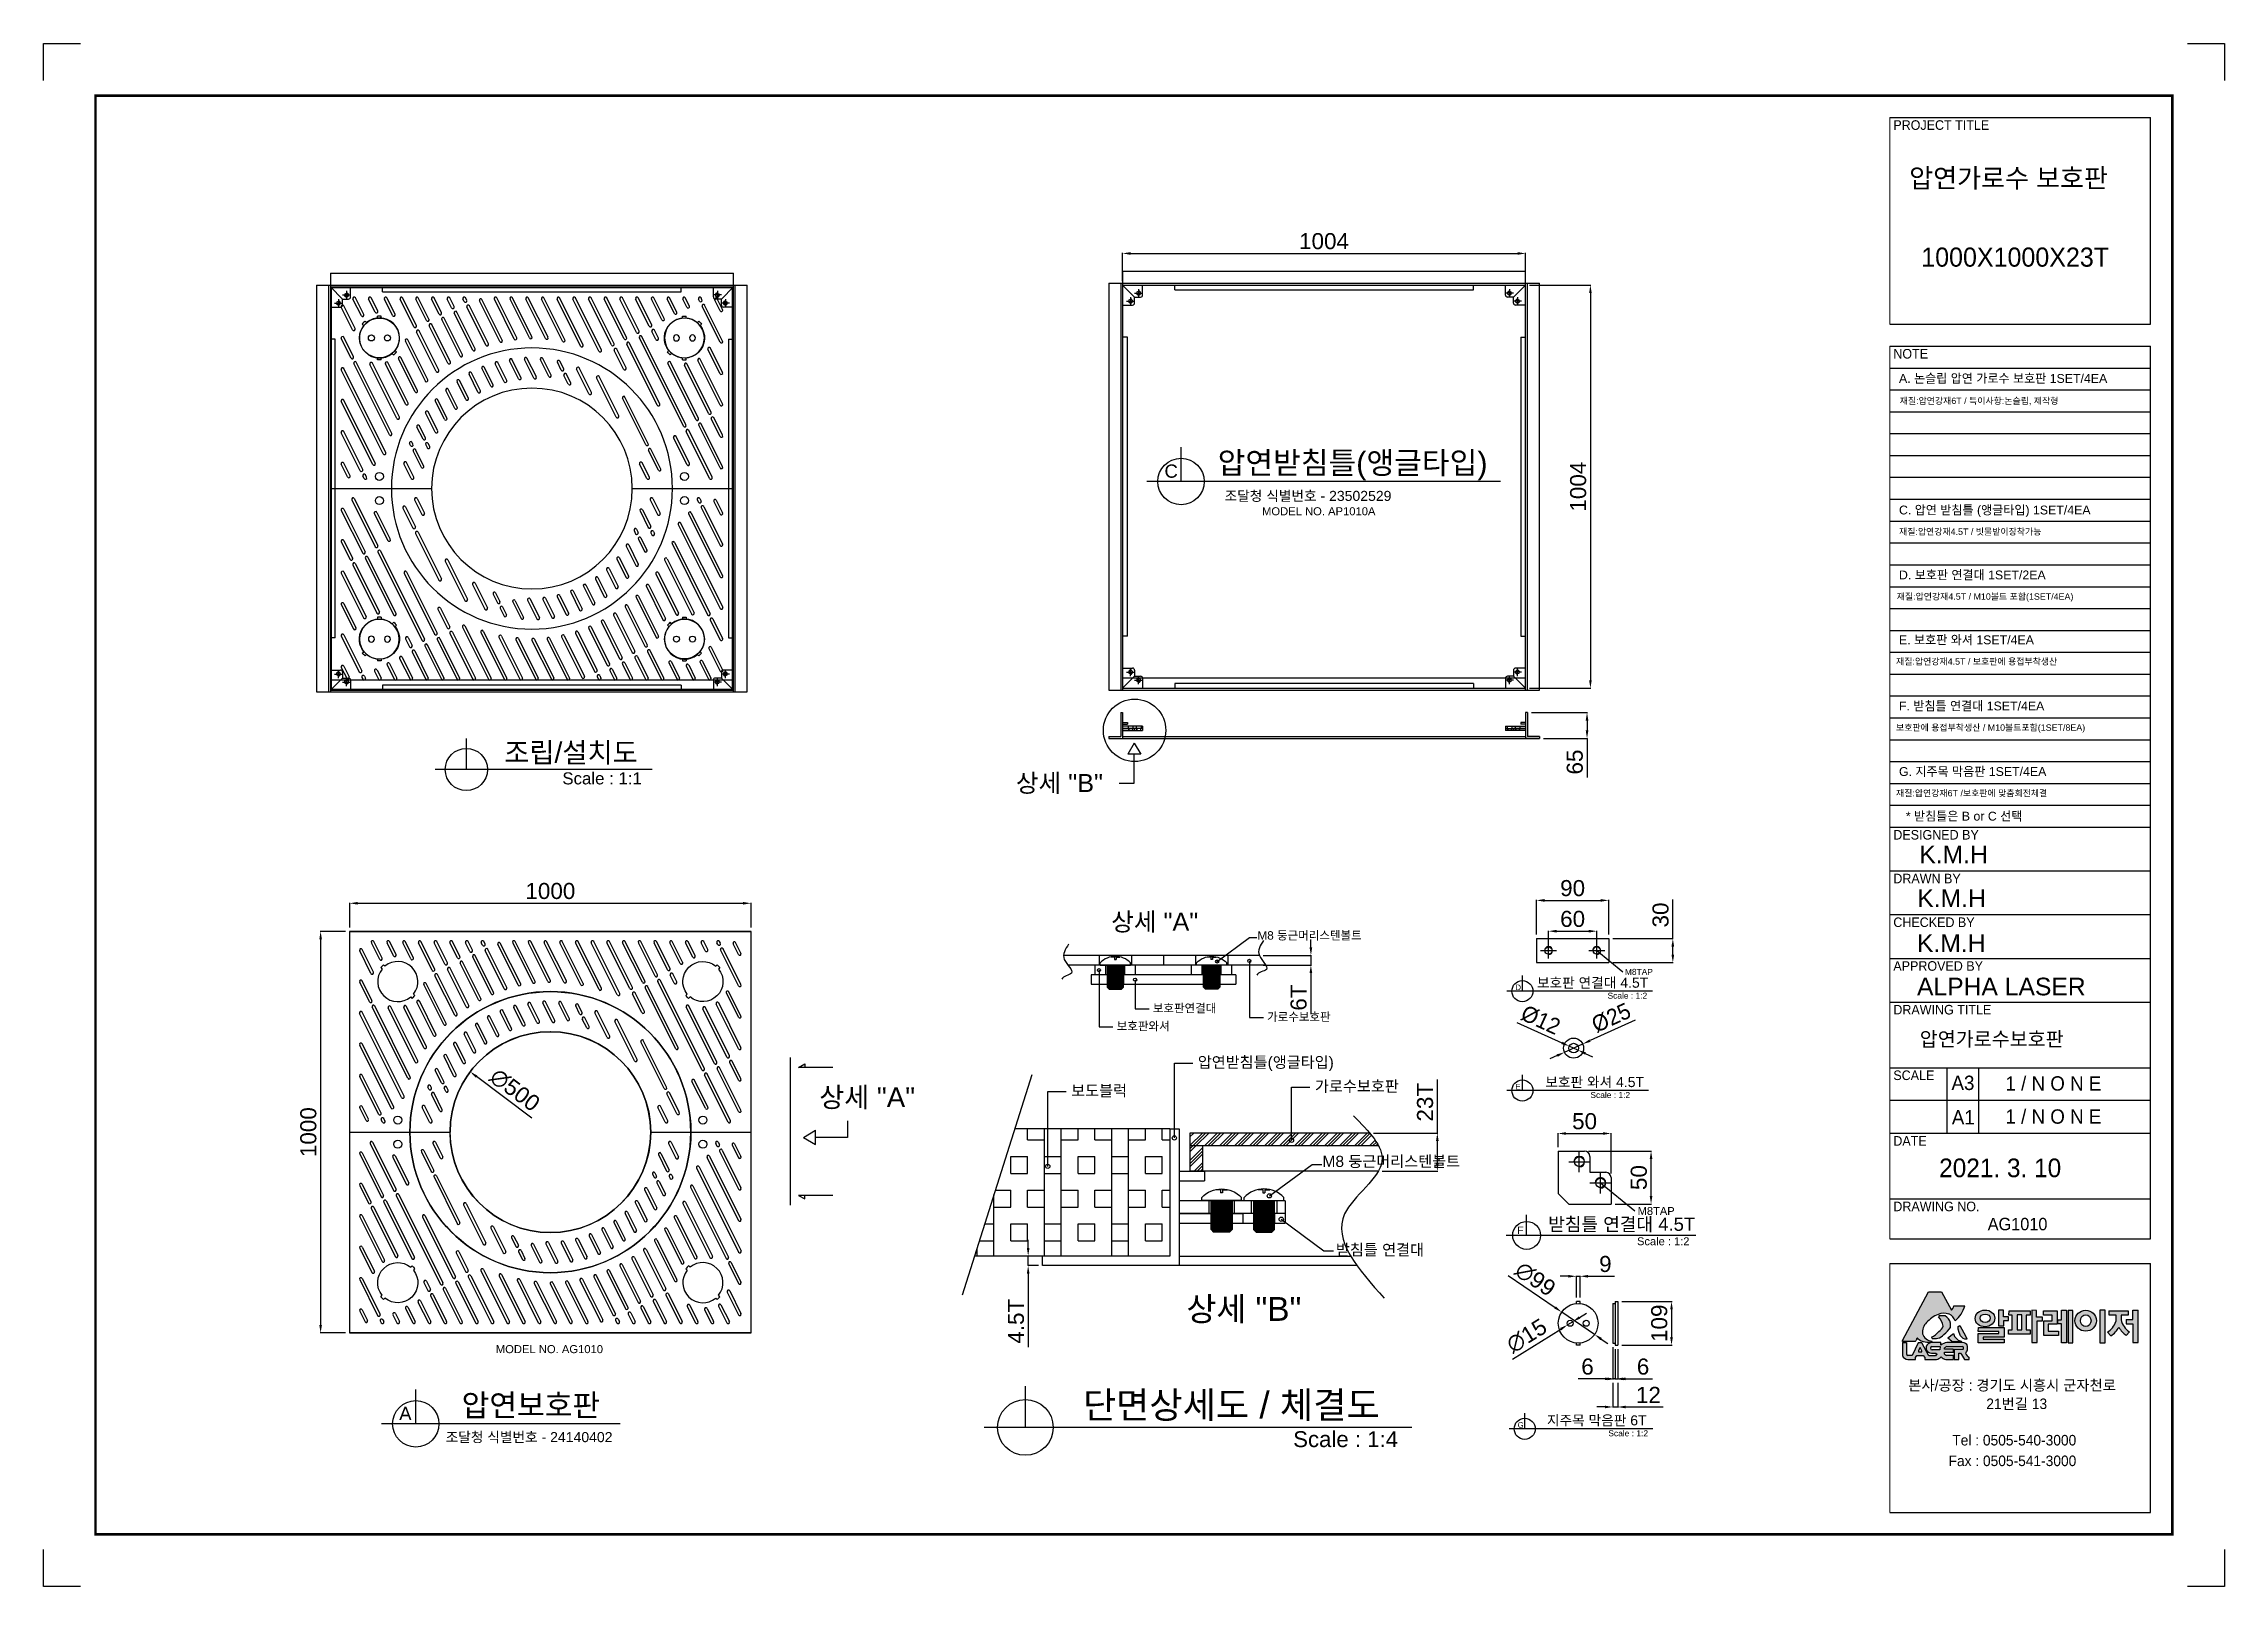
# Model space of a CAD drawing. Header units: millimetres. Extents: x 19476 to 24909, y -11654 to -7812.
import ezdxf
from ezdxf.enums import TextEntityAlignment as Align

# ---------------------------------------------------------------- set-up
doc = ezdxf.new("R2010")
doc.units = ezdxf.units.MM
for name, color, linetype in [('LAYOUT', 7, 'Continuous'), ('TEXT', 7, 'Continuous'), ('압연강', 40, 'Continuous')]:
    doc.layers.add(name, color=color, linetype=linetype)
doc.styles.add('H', font='')
doc.styles.get("Standard").update_dxf_attribs({"font": 'arial.ttf'})
doc.styles.get('H').set_extended_font_data('Dotum')
doc.dimstyles.new('ISO-25', dxfattribs={"dimtxt": 40, "dimasz": 20, "dimexe": 1.25, "dimexo": 10, "dimgap": 10, "dimtad": 1, "dimdec": 0, "dimtxsty": 'Standard', "dimcen": 2.5, "dimclrd": 3, "dimclre": 3, "dimclrt": 3, "dimadec": 0, "dimazin": 0, "dimtfac": 1, "dimtdec": 0, "dimtmove": 0, "dimatfit": 3, "dimfxl": 1, "dimarcsym": 0})

msp = doc.modelspace()

# ---------------------------------------------------------------- texts
at = {"style": 'H'}
for s, height, p in [('PROJECT TITLE', 23.822, (24084.3, -8027)), ('압연가로수 보호판', 47.64, (24123.7, -8170.9)), ('1000X1000X23T', 47.644, (24153.9, -8367.8)), ('NOTE', 23.82, (24084.3, -8596.6)), ('DESIGNED BY', 23.822, (24084.3, -9794.5)), ('DRAWN BY', 23.82, (24084.3, -9903.4)), ('CHECKED BY', 23.82, (24084.3, -10012.3)), ('APPROVED BY', 23.822, (24084.3, -10121.2)), ('DRAWING TITLE', 23.822, (24084.3, -10230.1)), ('압연가로수보호판', 35.73, (24150.1, -10309.2)), ('SCALE', 23.82, (24084.3, -10393.4)), ('A3', 35.73, (24229.2, -10418.2)), ('1 / N O N E', 35.733, (24363.6, -10419.7)), ('A1', 35.73, (24230.1, -10504)), ('1 / N O N E', 35.733, (24363.6, -10502.1)), ('DATE', 23.82, (24084.3, -10556.8)), ('2021. 3. 10', 46.453, (24198.5, -10635.3)), ('DRAWING NO.', 23.822, (24084.3, -10720.1)), ('AG1010', 30.97, (24319.5, -10767.5)), ('본사/공장 : 경기도 시흥시 군자천로', 26.204, (24121.4, -11166.6)), ('21번길 13', 26.2, (24316, -11212.7)), ('Tel : 0505-540-3000', 26.204, (24231.3, -11303.4)), ('Fax : 0505-541-3000', 26.204, (24221.9, -11354.8))]:
    msp.add_text(s, height=height, dxfattribs=at).set_placement(p)
for s, height, p in [('A. 논슬립 압연 가로수 보호판 1SET/4EA', 22, (24098.4, -8657.1)), ('재질:압연강재6T / 특이사항:논슬립, 제작형', 15.84, (24100.2, -8709.8)), ('C', 33, (22268.5, -8893.4)), ('조달청 식별번호 - 23502529', 25, (22418.2, -8951.1)), ('C. 압연 받침틀 (앵글타입) 1SET/4EA', 22, (24098.4, -8984.8)), ('MODEL NO. AP1010A', 20, (22511.5, -8986.9)), ('재질:압연강재4.5T / 빗물받이장착가능', 15.84, (24098.6, -9035.6)), ('D. 보호판 연결대 1SET/2EA', 22, (24098.4, -9146.5)), (' 재질:압연강재4.5T / M10볼트 포함(1SET/4EA)', 15.84, (24086.7, -9197.2)), ('E. 보호판 와셔 1SET/4EA', 22, (24098.4, -9308.1)), ('재질:압연강재4.5T / 보호판에 용접부착생산', 15.84, (24091.2, -9358.9)), ('F. 받침틀 연결대 1SET/4EA', 22, (24098.4, -9472.8)), ('  보호판에 용접부착생산 / M10볼트포함(1SET/8EA)', 15.84, (24078.7, -9523.5)), ('G. 지주목 막음판 1SET/4EA', 22, (24098.4, -9636.1)), ('  재질:압연강재6T /보호판에 맞춤회전체결', 15.84, (24078.7, -9686.9)), ('  * 받침틀은 B or C 선택', 22, (24098.4, -9747.2)), ('K.M.H', 44, (24149.1, -9853.3)), ('K.M.H', 44, (24144.1, -9962.6)), ('M8 둥근머리스텐볼트', 21, (22500, -10043.7)), ('K.M.H', 44, (24143.3, -10074.4)), ('D', 14, (23142.6, -10169.5)), ('M8TAP', 15, (23415.5, -10131.5)), ('ALPHA LASER', 44, (24143.3, -10182.5)), ('보호판연결대', 21, (22239.5, -10225.1)), ('보호판와셔', 21, (22149.6, -10269.5)), ('가로수보호판', 21, (22524.2, -10246.5)), ('E', 14, (23142.6, -10416.9)), ('MODEL NO. AG1010', 20, (20602.6, -11073.5)), ('A', 33, (20361.9, -11240.2)), ('조달청 식별번호 - 24140402', 25, (20477.6, -11295.1))]:
    msp.add_text(s, height=height).set_placement(p)
at = {"color": 4}
for s, height, p in [('상세 "B"', 45, (21898.3, -9676.2)), ('상세 "A"', 45, (22135.7, -10021.6)), ('상세 "A"', 49.5, (21408.5, -10460.9))]:
    msp.add_text(s, height=height, dxfattribs=at).set_placement(p)
at = {"layer": 'TEXT'}
for s, height, p in [('압연받침틀(앵글타입)', 55, (22737.2, -8883.7)), ('조립/설치도', 50, (20789.9, -9602.7)), ('보호판 연결대 4.5T', 25, (23335.2, -10163.5)), ('보호판 와셔 4.5T', 25, (23340.3, -10410.9)), ('압연보호판', 55, (20689.8, -11230.6))]:
    msp.add_text(s, height=height, dxfattribs=at).set_placement(p, align=Align.CENTER)
for s, height, p in [('Scale : 1:1', 30, (20768.4, -9657.1)), ('Scale : 1:2', 15, (23372.2, -10190.7)), ('Scale : 1:2', 15, (23329.6, -10438.1))]:
    msp.add_text(s, height=height, dxfattribs=at).set_placement(p)

# ---------------------------------------------------------------- blocks, each defined once
blk = doc.blocks.new('*D5')
at = {"color": 3, "lineweight": -2, "transparency": 16777216}
for p, q in [((23195.3, -10031), (23195.3, -9944.7)), ((23215.3, -9946), (23355.3, -9946)), ((23375.3, -10031), (23375.3, -9944.7))]:
    blk.add_line(p, q, dxfattribs=at)
at = {"color": 3, "transparency": 16777216}
for points in [[(23215.3, -9942.6), (23215.3, -9949.3), (23195.3, -9946)], [(23355.3, -9942.6), (23355.3, -9949.3), (23375.3, -9946)]]:
    blk.add_solid(points, dxfattribs=at)
at = {"layer": 'Defpoints', "color": 0, "transparency": 16777216}
for p in [(23375.3, -9946), (23195.3, -10041), (23375.3, -10041)]:
    blk.add_point(p, dxfattribs=at)
at = {"color": 3, "transparency": 16777216, "insert": (23285.3, -9915.6), "char_height": 40, "attachment_point": 5}
blk.add_mtext('90', dxfattribs=at)
blk = doc.blocks.new('*D6')
at = {"color": 3, "lineweight": -2, "transparency": 16777216}
for p, q in [((23535, -10041), (23535, -9943.8)), ((23385.3, -10041), (23536.2, -10041)), ((23385.3, -10101), (23536.2, -10101)), ((23535, -10081), (23535, -10061))]:
    blk.add_line(p, q, dxfattribs=at)
at = {"color": 3, "transparency": 16777216}
for points in [[(23531.6, -10061), (23538.3, -10061), (23535, -10041)], [(23531.6, -10081), (23538.3, -10081), (23535, -10101)]]:
    blk.add_solid(points, dxfattribs=at)
at = {"layer": 'Defpoints', "color": 0, "transparency": 16777216}
for p in [(23375.3, -10041), (23535, -10041), (23375.3, -10101)]:
    blk.add_point(p, dxfattribs=at)
at = {"color": 3, "transparency": 16777216, "insert": (23504.5, -9982.4), "char_height": 40, "attachment_point": 5, "rotation": 90}
blk.add_mtext('30', dxfattribs=at)
blk = doc.blocks.new('*D7')
at = {"color": 3, "lineweight": -2, "transparency": 16777216}
for p, q in [((23440.8, -10244.2), (23328.7, -10295.3)), ((23265, -10324.3), (23310.5, -10303.6)), ((23246.8, -10332.6), (23228.6, -10340.9))]:
    blk.add_line(p, q, dxfattribs=at)
at = {"color": 3, "transparency": 16777216}
for points in [[(23327.3, -10292.2), (23330.1, -10298.3), (23310.5, -10303.6)], [(23245.4, -10329.5), (23248.2, -10335.6), (23265, -10324.3)]]:
    blk.add_solid(points, dxfattribs=at)
at = {"layer": 'Defpoints', "color": 0, "transparency": 16777216}
for p in [(23310.5, -10303.6), (23265, -10324.3)]:
    blk.add_point(p, dxfattribs=at)
at = {"color": 3, "transparency": 16777216, "insert": (23381.4, -10238.3), "char_height": 40, "attachment_point": 5, "rotation": 24.4839}
blk.add_mtext('{\\fMS PGothic|b0|i0|c129|p34;%%C25}', dxfattribs=at)
blk = doc.blocks.new('*D8')
at = {"color": 3, "lineweight": -2, "transparency": 16777216}
for p, q in [((23146.4, -10250), (23258.6, -10300.7)), ((23298.7, -10318.9), (23276.8, -10309)), ((23316.9, -10327.1), (23335.1, -10335.4))]:
    blk.add_line(p, q, dxfattribs=at)
at = {"color": 3, "transparency": 16777216}
for points in [[(23260, -10297.7), (23257.2, -10303.8), (23276.8, -10309)], [(23318.3, -10324.1), (23315.5, -10330.1), (23298.7, -10318.9)]]:
    blk.add_solid(points, dxfattribs=at)
at = {"layer": 'Defpoints', "color": 0, "transparency": 16777216}
for p in [(23276.8, -10309), (23298.7, -10318.9)]:
    blk.add_point(p, dxfattribs=at)
at = {"color": 3, "transparency": 16777216, "insert": (23205.7, -10243.9), "char_height": 40, "attachment_point": 5, "rotation": 335.6577}
blk.add_mtext('{\\fMS PGothic|b0|i0|c129|p34;%%C12}', dxfattribs=at)
blk = doc.blocks.new('*D9')
at = {"color": 3, "lineweight": -2, "transparency": 16777216}
for p, q in [((23225.3, -10061), (23225.3, -10021.4)), ((23245.3, -10022.7), (23325.3, -10022.7)), ((23345.3, -10061), (23345.3, -10021.4))]:
    blk.add_line(p, q, dxfattribs=at)
at = {"color": 3, "transparency": 16777216}
for points in [[(23245.3, -10019.3), (23245.3, -10026), (23225.3, -10022.7)], [(23325.3, -10019.3), (23325.3, -10026), (23345.3, -10022.7)]]:
    blk.add_solid(points, dxfattribs=at)
at = {"layer": 'Defpoints', "color": 0, "transparency": 16777216}
for p in [(23345.3, -10022.7), (23225.3, -10071), (23345.3, -10071)]:
    blk.add_point(p, dxfattribs=at)
at = {"color": 3, "transparency": 16777216, "insert": (23285.3, -9992.3), "char_height": 40, "attachment_point": 5}
blk.add_mtext('60', dxfattribs=at)
blk = doc.blocks.new('A$C36924EFD')
for p, q in [((0, 45), (0, -45)), ((0, 45), (6, 45)), ((6, -45), (6, 45)), ((0, -45), (6, -45))]:
    blk.add_line(p, q)
blk = doc.blocks.new('*D10')
at = {"color": 3, "lineweight": -2, "transparency": 16777216}
for p, q in [((22633.3, -10063), (22633.3, -10043)), ((22514.7, -10083), (22634.5, -10083)), ((22633.3, -10083), (22633.3, -10107)), ((22514.7, -10107), (22634.5, -10107)), ((22633.3, -10127), (22633.3, -10229))]:
    blk.add_line(p, q, dxfattribs=at)
at = {"color": 3, "transparency": 16777216}
for points in [[(22629.9, -10063), (22636.6, -10063), (22633.3, -10083)], [(22629.9, -10127), (22636.6, -10127), (22633.3, -10107)]]:
    blk.add_solid(points, dxfattribs=at)
at = {"layer": 'Defpoints', "color": 0, "transparency": 16777216}
for p in [(22504.7, -10083), (22504.7, -10107), (22633.3, -10107)]:
    blk.add_point(p, dxfattribs=at)
at = {"color": 3, "transparency": 16777216, "insert": (22602.8, -10188), "char_height": 40, "attachment_point": 5, "rotation": 90}
blk.add_mtext('6T', dxfattribs=at)
blk = doc.blocks.new('A$C5731754A')
at = {"color": 1}
for p, q in [((-37.5, 0), (-37.5, 5.7)), ((-37.5, 0), (37.5, 0)), ((-20, 0), (-20, -55)), ((-20, 0), (20, 0)), ((-11.2, 19.7), (-11.2, 20.5)), ((-1.9, 19.7), (-11.2, 19.7)), ((-1.9, 19.7), (-1.9, 14.1)), ((-1.9, 14.1), (1.9, 14.1)), ((1.9, 19.7), (1.9, 14.1)), ((1.9, 19.7), (11.2, 19.7)), ((11.2, 19.7), (11.2, 20.5)), ((20, -55), (20, 0)), ((37.5, 0), (37.5, 5.7)), ((-20, -2.5), (20, -2.5)), ((-20, -5), (20, -5)), ((-20, -7.5), (20, -7.5)), ((-20, -7.5), (20, -7.5)), ((-20, -10), (20, -10)), ((-20, -12.5), (20, -12.5)), ((-20, -12.5), (20, -12.5)), ((-20, -15), (20, -15)), ((-20, -17.5), (20, -17.5)), ((-20, -17.5), (20, -17.5)), ((-20, -20), (20, -20)), ((-20, -22.5), (20, -22.5)), ((-20, -22.5), (20, -22.5)), ((-20, -25), (20, -25)), ((-20, -27.5), (20, -27.5)), ((-20, -27.5), (20, -27.5)), ((-20, -30), (20, -30)), ((-20, -32.5), (20, -32.5)), ((-20, -35), (20, -35)), ((-20, -37.5), (20, -37.5)), ((-20, -40), (20, -40)), ((-20, -42.5), (20, -42.5)), ((-20, -45), (20, -45)), ((-20, -47.5), (20, -47.5)), ((-20, -50), (20, -50)), ((-20, -52.5), (20, -52.5)), ((-15, -60), (-20, -55)), ((-20, -55), (20, -55)), ((-17.5, -57.5), (17.5, -57.5)), ((-15, -60), (15, -60)), ((20, -55), (15, -60))]:
    blk.add_line(p, q, dxfattribs=at)
blk.add_arc((0, -30.4), 52, 43.8928, 136.1072, dxfattribs=at)
blk = doc.blocks.new('*D26')
at = {"color": 3, "lineweight": -2}
for p, q in [((22164, -8403.6), (22164, -8333.6)), ((22184, -8334.8), (23148, -8334.8)), ((23168, -8403.6), (23168, -8333.6))]:
    blk.add_line(p, q, dxfattribs=at)
at = {"color": 3}
for points in [[(22184, -8331.5), (22184, -8338.2), (22164, -8334.8)], [(23148, -8338.2), (23148, -8331.5), (23168, -8334.8)]]:
    blk.add_solid(points, dxfattribs=at)
at = {"layer": 'Defpoints', "color": 0}
for p in [(23168, -8334.8), (22164, -8413.6), (23168, -8413.6)]:
    blk.add_point(p, dxfattribs=at)
at = {"color": 3, "insert": (22666, -8304.4), "char_height": 40, "attachment_point": 5}
blk.add_mtext('1004', dxfattribs=at)
blk = doc.blocks.new('*D27')
at = {"color": 3, "lineweight": -2, "transparency": 16777216}
for p, q in [((23178, -8413.6), (23330.9, -8413.6)), ((23329.6, -8433.6), (23329.6, -9397.6)), ((23178, -9417.6), (23330.9, -9417.6))]:
    blk.add_line(p, q, dxfattribs=at)
at = {"color": 3, "transparency": 16777216}
for points in [[(23326.3, -8433.6), (23332.9, -8433.6), (23329.6, -8413.6)], [(23326.3, -9397.6), (23332.9, -9397.6), (23329.6, -9417.6)]]:
    blk.add_solid(points, dxfattribs=at)
at = {"layer": 'Defpoints', "color": 0, "transparency": 16777216}
for p in [(23168, -8413.6), (23168, -9417.6), (23329.6, -9417.6)]:
    blk.add_point(p, dxfattribs=at)
at = {"color": 3, "transparency": 16777216, "insert": (23299.2, -8915.6), "char_height": 40, "attachment_point": 5, "rotation": 90}
blk.add_mtext('1004', dxfattribs=at)
blk = doc.blocks.new('A$C2E731E15')
at = {"color": 1}
for p, q in [((-10, 0), (10, 0)), ((0, -10), (0, 10))]:
    blk.add_line(p, q, dxfattribs=at)
blk.add_circle((0, 0), 4.5)
at = {"color": 4}
blk.add_arc((0, 0), 5, 270, 180, dxfattribs=at)
blk = doc.blocks.new('A$C600E4CCD')
for p, q in [((0, 6), (0, 0)), ((50, 6), (0, 6)), ((50, 0), (0, 0)), ((50, 6), (50, 0))]:
    blk.add_line(p, q)
at = {"color": 2}
for p, q in [((14, 6), (14, 0)), ((26, 6), (26, 0)), ((34, 6), (34, 0)), ((46, 6), (46, 0))]:
    blk.add_line(p, q, dxfattribs=at)
blk = doc.blocks.new('*D11')
at = {"color": 3, "lineweight": -2, "transparency": 16777216}
for p, q in [((16880.3, -24788.6), (16997.3, -24868.4)), ((17095.6, -24935.4), (17013.8, -24879.6)), ((17112.1, -24946.7), (17128.6, -24958))]:
    blk.add_line(p, q, dxfattribs=at)
at = {"color": 3, "transparency": 16777216}
for points in [[(16999.2, -24865.6), (16995.4, -24871.1), (17013.8, -24879.6)], [(17114, -24944), (17110.2, -24949.5), (17095.6, -24935.4)]]:
    blk.add_solid(points, dxfattribs=at)
at = {"layer": 'Defpoints', "color": 0, "transparency": 16777216}
for p in [(17013.8, -24879.6), (17095.6, -24935.4)]:
    blk.add_point(p, dxfattribs=at)
at = {"color": 3, "transparency": 16777216, "insert": (16947.7, -24797.7), "char_height": 40, "attachment_point": 5, "rotation": 325.6971}
blk.add_mtext('∅99', dxfattribs=at)
blk = doc.blocks.new('*D12')
at = {"color": 3, "lineweight": -2, "transparency": 16777216}
for p, q in [((17058.1, -24893.1), (17075.1, -24882.5)), ((16890.7, -24996.7), (17011.3, -24922)), ((17041.1, -24903.6), (17028.3, -24911.5))]:
    blk.add_line(p, q, dxfattribs=at)
at = {"color": 3, "transparency": 16777216}
for points in [[(17009.6, -24919.2), (17013.1, -24924.8), (17028.3, -24911.5)], [(17056.3, -24890.2), (17059.8, -24895.9), (17041.1, -24903.6)]]:
    blk.add_solid(points, dxfattribs=at)
at = {"layer": 'Defpoints', "color": 0, "transparency": 16777216}
for p in [(17028.3, -24911.5), (17041.1, -24903.6)]:
    blk.add_point(p, dxfattribs=at)
at = {"color": 3, "transparency": 16777216, "insert": (16926.5, -24938.8), "char_height": 40, "attachment_point": 5, "rotation": 31.7725}
blk.add_mtext('∅15', dxfattribs=at)
blk = doc.blocks.new('*D13')
at = {"color": 3, "lineweight": -2, "transparency": 16777216}
for p, q in [((17030.2, -24790.5), (17010.2, -24790.5)), ((17050.2, -24843), (17050.2, -24789.2)), ((17050.2, -24790.5), (17059.2, -24790.5)), ((17059.2, -24843), (17059.2, -24789.2)), ((17079.2, -24790.5), (17145.5, -24790.5))]:
    blk.add_line(p, q, dxfattribs=at)
at = {"color": 3, "transparency": 16777216}
for points in [[(17030.2, -24787.2), (17030.2, -24793.8), (17050.2, -24790.5)], [(17079.2, -24787.2), (17079.2, -24793.8), (17059.2, -24790.5)]]:
    blk.add_solid(points, dxfattribs=at)
at = {"layer": 'Defpoints', "color": 0, "transparency": 16777216}
for p in [(17059.2, -24790.5), (17050.2, -24853), (17059.2, -24853)]:
    blk.add_point(p, dxfattribs=at)
at = {"color": 3, "transparency": 16777216, "insert": (17122.4, -24760.1), "char_height": 40, "attachment_point": 5}
blk.add_mtext('9', dxfattribs=at)
blk = doc.blocks.new('*D14')
at = {"color": 3, "lineweight": -2, "transparency": 16777216}
for p, q in [((17163.1, -24853), (17288.5, -24853)), ((17287.2, -24873), (17287.2, -24942)), ((17163.1, -24962), (17288.5, -24962))]:
    blk.add_line(p, q, dxfattribs=at)
at = {"color": 3, "transparency": 16777216}
for points in [[(17283.9, -24873), (17290.5, -24873), (17287.2, -24853)], [(17283.9, -24942), (17290.5, -24942), (17287.2, -24962)]]:
    blk.add_solid(points, dxfattribs=at)
at = {"layer": 'Defpoints', "color": 0, "transparency": 16777216}
for p in [(17153.1, -24853), (17153.1, -24962), (17287.2, -24962)]:
    blk.add_point(p, dxfattribs=at)
at = {"color": 3, "transparency": 16777216, "insert": (17256.8, -24907.5), "char_height": 40, "attachment_point": 5, "rotation": 90}
blk.add_mtext('109', dxfattribs=at)
blk = doc.blocks.new('*D15')
at = {"color": 3, "lineweight": -2, "transparency": 16777216}
for p, q in [((17147.1, -24972), (17147.1, -25047.3)), ((17153.1, -24972), (17153.1, -25047.3)), ((17127.1, -25046), (17107.1, -25046)), ((17147.1, -25046), (17153.1, -25046)), ((17173.1, -25046), (17239.5, -25046))]:
    blk.add_line(p, q, dxfattribs=at)
at = {"color": 3, "transparency": 16777216}
for points in [[(17127.1, -25042.7), (17127.1, -25049.3), (17147.1, -25046)], [(17173.1, -25042.7), (17173.1, -25049.3), (17153.1, -25046)]]:
    blk.add_solid(points, dxfattribs=at)
at = {"layer": 'Defpoints', "color": 0, "transparency": 16777216}
for p in [(17147.1, -24962), (17153.1, -24962), (17153.1, -25046)]:
    blk.add_point(p, dxfattribs=at)
at = {"color": 3, "transparency": 16777216, "insert": (17216.3, -25015.6), "char_height": 40, "attachment_point": 5}
blk.add_mtext('6', dxfattribs=at)
blk = doc.blocks.new('*D16')
at = {"color": 3, "lineweight": -2, "transparency": 16777216}
for p, q in [((17141.1, -24967), (17141.1, -25047.3)), ((17147.1, -24972), (17147.1, -25047.3)), ((17121.1, -25046), (17054.7, -25046)), ((17147.1, -25046), (17141.1, -25046)), ((17167.1, -25046), (17187.1, -25046))]:
    blk.add_line(p, q, dxfattribs=at)
at = {"color": 3, "transparency": 16777216}
for points in [[(17121.1, -25042.7), (17121.1, -25049.3), (17141.1, -25046)], [(17167.1, -25042.7), (17167.1, -25049.3), (17147.1, -25046)]]:
    blk.add_solid(points, dxfattribs=at)
at = {"layer": 'Defpoints', "color": 0, "transparency": 16777216}
for p in [(17141.1, -24957), (17147.1, -24962), (17141.1, -25046)]:
    blk.add_point(p, dxfattribs=at)
at = {"color": 3, "transparency": 16777216, "insert": (17077.9, -25015.6), "char_height": 40, "attachment_point": 5}
blk.add_mtext('6', dxfattribs=at)
blk = doc.blocks.new('*D17')
at = {"color": 3, "lineweight": -2, "transparency": 16777216}
for p, q in [((17141.1, -25056), (17141.1, -25117.3)), ((17153.1, -25056), (17153.1, -25117.3)), ((17121.1, -25116), (17101.1, -25116)), ((17141.1, -25116), (17153.1, -25116)), ((17173.1, -25116), (17266.2, -25116))]:
    blk.add_line(p, q, dxfattribs=at)
at = {"color": 3, "transparency": 16777216}
for points in [[(17121.1, -25112.7), (17121.1, -25119.3), (17141.1, -25116)], [(17173.1, -25112.7), (17173.1, -25119.3), (17153.1, -25116)]]:
    blk.add_solid(points, dxfattribs=at)
at = {"layer": 'Defpoints', "color": 0, "transparency": 16777216}
for p in [(17141.1, -25046), (17153.1, -25046), (17153.1, -25116)]:
    blk.add_point(p, dxfattribs=at)
at = {"color": 3, "transparency": 16777216, "insert": (17229.7, -25085.9), "char_height": 40, "attachment_point": 5}
blk.add_mtext('12', dxfattribs=at)
blk = doc.blocks.new('*D19')
at = {"color": 3, "lineweight": -2, "transparency": 16777216}
blk.add_line((20692.5, -10488.6), (20554.7, -10384.8), dxfattribs=at)
at = {"color": 3, "transparency": 16777216}
blk.add_solid([(20556.7, -10382.1), (20552.7, -10387.5), (20538.8, -10372.8)], dxfattribs=at)
at = {"layer": 'Defpoints', "color": 0, "transparency": 16777216}
for p in [(20538.8, -10372.8), (20938.2, -10673.5)]:
    blk.add_point(p, dxfattribs=at)
at = {"color": 3, "transparency": 16777216, "insert": (20649.9, -10418.4), "char_height": 40, "attachment_point": 5, "rotation": 323.0199}
blk.add_mtext('∅500', dxfattribs=at)
blk = doc.blocks.new('*D20')
at = {"color": 3, "lineweight": -2, "transparency": 16777216}
for p, q in [((20238.5, -10013.2), (20238.5, -9952)), ((20258.5, -9953.2), (21218.5, -9953.2)), ((21238.5, -10013.2), (21238.5, -9952))]:
    blk.add_line(p, q, dxfattribs=at)
at = {"color": 3, "transparency": 16777216}
for points in [[(20258.5, -9949.9), (20258.5, -9956.5), (20238.5, -9953.2)], [(21218.5, -9949.9), (21218.5, -9956.5), (21238.5, -9953.2)]]:
    blk.add_solid(points, dxfattribs=at)
at = {"layer": 'Defpoints', "color": 0, "transparency": 16777216}
for p in [(21238.5, -9953.2), (20238.5, -10023.2), (21238.5, -10023.2)]:
    blk.add_point(p, dxfattribs=at)
at = {"color": 3, "transparency": 16777216, "insert": (20738.5, -9922.8), "char_height": 40, "attachment_point": 5}
blk.add_mtext('1000', dxfattribs=at)
blk = doc.blocks.new('*D21')
at = {"color": 3, "lineweight": -2, "transparency": 16777216}
for p, q in [((20228.5, -10023.2), (20164.8, -10023.2)), ((20166.1, -10043.2), (20166.1, -11003.2)), ((20228.5, -11023.2), (20164.8, -11023.2))]:
    blk.add_line(p, q, dxfattribs=at)
at = {"color": 3, "transparency": 16777216}
for points in [[(20162.8, -10043.2), (20169.4, -10043.2), (20166.1, -10023.2)], [(20162.8, -11003.2), (20169.4, -11003.2), (20166.1, -11023.2)]]:
    blk.add_solid(points, dxfattribs=at)
at = {"layer": 'Defpoints', "color": 0, "transparency": 16777216}
for p in [(20238.5, -10023.2), (20166.1, -11023.2), (20238.5, -11023.2)]:
    blk.add_point(p, dxfattribs=at)
at = {"color": 3, "transparency": 16777216, "insert": (20135.7, -10523.2), "char_height": 40, "attachment_point": 5, "rotation": 90}
blk.add_mtext('1000', dxfattribs=at)
blk = doc.blocks.new('A$C6562381F')
for p, q in [((4.5, 54.5), (-4.5, 54.5)), ((-4.5, 49.3), (-4.5, 54.5)), ((4.5, 49.3), (4.5, 54.5)), ((-4.5, -54.5), (-4.5, -49.3)), ((4.5, -54.5), (4.5, -49.3)), ((4.5, -54.5), (-4.5, -54.5))]:
    blk.add_line(p, q)
for centre, radius in [((0, 0), 49.5), ((-20, 0), 7.5), ((20, 0), 7.5)]:
    blk.add_circle(centre, radius)
blk = doc.blocks.new('*D25')
at = {"color": 3, "lineweight": -2}
for p, q in [((23182.5, -9478), (23322.5, -9478)), ((23321.2, -9498), (23321.2, -9522.5)), ((23212.5, -9542.5), (23322.5, -9542.5)), ((23321.2, -9542.5), (23321.2, -9640.3))]:
    blk.add_line(p, q, dxfattribs=at)
at = {"color": 3}
for points in [[(23324.6, -9498), (23317.9, -9498), (23321.2, -9478)], [(23317.9, -9522.5), (23324.6, -9522.5), (23321.2, -9542.5)]]:
    blk.add_solid(points, dxfattribs=at)
at = {"layer": 'Defpoints', "color": 0}
for p in [(23172.5, -9478), (23202.5, -9542.5), (23321.2, -9542.5)]:
    blk.add_point(p, dxfattribs=at)
at = {"color": 3, "insert": (23290.8, -9601.4), "char_height": 40, "attachment_point": 5, "rotation": 90}
blk.add_mtext('65', dxfattribs=at)
blk = doc.blocks.new('A$C723E4715')
blk.add_blockref('A$C5731754A', (0, 48))
blk = doc.blocks.new('*D32')
at = {"color": 3, "lineweight": -2, "transparency": 16777216}
for p, q in [((747.4, 60.1), (747.4, 95.1)), ((767.4, 93.9), (859.4, 93.9)), ((879.4, -5.9), (879.4, 95.1))]:
    blk.add_line(p, q, dxfattribs=at)
at = {"color": 3, "transparency": 16777216}
for points in [[(767.4, 97.2), (767.4, 90.6), (747.4, 93.9)], [(859.4, 90.6), (859.4, 97.2), (879.4, 93.9)]]:
    blk.add_solid(points, dxfattribs=at)
at = {"layer": 'Defpoints', "color": 0, "transparency": 16777216}
for p in [(879.4, 93.9), (747.4, 50.1), (879.4, -15.9)]:
    blk.add_point(p, dxfattribs=at)
at = {"color": 3, "transparency": 16777216, "insert": (813.4, 124.3), "char_height": 40, "attachment_point": 5}
blk.add_mtext('50', dxfattribs=at)
blk = doc.blocks.new('*D33')
at = {"color": 3, "lineweight": -2, "transparency": 16777216}
for p, q in [((823.4, 50.1), (980.3, 50.1)), ((979, -61.9), (979, 30.1)), ((889.4, -81.9), (980.3, -81.9))]:
    blk.add_line(p, q, dxfattribs=at)
at = {"color": 3, "transparency": 16777216}
for points in [[(982.4, 30.1), (975.7, 30.1), (979, 50.1)], [(975.7, -61.9), (982.4, -61.9), (979, -81.9)]]:
    blk.add_solid(points, dxfattribs=at)
at = {"layer": 'Defpoints', "color": 0, "transparency": 16777216}
for p in [(813.4, 50.1), (979, 50.1), (879.4, -81.9)]:
    blk.add_point(p, dxfattribs=at)
at = {"color": 3, "transparency": 16777216, "insert": (948.6, -15.9), "char_height": 40, "attachment_point": 5, "rotation": 90}
blk.add_mtext('50', dxfattribs=at)
blk = doc.blocks.new('*D34')
at = {"color": 3, "lineweight": -2, "transparency": 16777216}
for p, q in [((-547, -211.2), (-574, -211.2)), ((-572.8, -191.2), (-572.8, -171.2)), ((-572.8, -235), (-572.8, -211.2)), ((-547, -235), (-574, -235)), ((-572.8, -255), (-572.8, -438.5))]:
    blk.add_line(p, q, dxfattribs=at)
at = {"color": 3, "transparency": 16777216}
for points in [[(-576.1, -191.2), (-569.5, -191.2), (-572.8, -211.2)], [(-569.5, -255), (-576.1, -255), (-572.8, -235)]]:
    blk.add_solid(points, dxfattribs=at)
at = {"layer": 'Defpoints', "color": 0, "transparency": 16777216}
for p in [(-572.8, -211.2), (-537, -211.2), (-537, -235)]:
    blk.add_point(p, dxfattribs=at)
at = {"color": 3, "transparency": 16777216, "insert": (-603.1, -373.6), "char_height": 40, "attachment_point": 5, "rotation": 90}
blk.add_mtext('4.5T', dxfattribs=at)
blk = doc.blocks.new('*D35')
at = {"color": 3, "lineweight": -2, "transparency": 16777216}
for p, q in [((446.6, 95), (446.6, 228.6)), ((287.9, 95), (447.8, 95)), ((446.6, 20), (446.6, 75)), ((309.4, 0), (447.8, 0))]:
    blk.add_line(p, q, dxfattribs=at)
at = {"color": 3, "transparency": 16777216}
for points in [[(449.9, 75), (443.2, 75), (446.6, 95)], [(443.2, 20), (449.9, 20), (446.6, 0)]]:
    blk.add_solid(points, dxfattribs=at)
at = {"layer": 'Defpoints', "color": 0, "transparency": 16777216}
for p in [(277.9, 95), (446.6, 95), (299.4, 0)]:
    blk.add_point(p, dxfattribs=at)
at = {"color": 3, "transparency": 16777216, "insert": (416.1, 171.8), "char_height": 40, "attachment_point": 5, "rotation": 90}
blk.add_mtext('23T', dxfattribs=at)
blk = doc.blocks.new('A$C25B221E0')
at = {"color": 1}
for p, q in [((-26.4, 0), (26.4, 0)), ((0, -26.4), (0, 26.4))]:
    blk.add_line(p, q, dxfattribs=at)
blk.add_line((0, 0), (85.3, -69.6))
blk.add_circle((0, 0), 11.9)
at = {"color": 4}
blk.add_arc((0, 0), 13.2, 270, 180, dxfattribs=at)
blk.add_text('M8TAP', height=19.8).set_placement((92.6, -79.9))
blk = doc.blocks.new('AG1010')
for p, q in [((19059.8, -10085.5), (18059.8, -10085.5)), ((18059.8, -10085.5), (18059.8, -10585.5)), ((19059.8, -10585.5), (19059.8, -10085.5)), ((18059.8, -10585.5), (18059.8, -11085.5)), ((18059.8, -10585.5), (18309.8, -10585.5)), ((18809.8, -10585.5), (19059.8, -10585.5)), ((19059.8, -11085.5), (19059.8, -10585.5)), ((18059.8, -11085.5), (19059.8, -11085.5))]:
    blk.add_line(p, q)
for points in [[(18215.4, -10252.4, 0.045549), (18222.4, -10245.3), (18218.9, -10241.8, 0.904534), (18147.8, -10172.1), (18144.2, -10168.6, 0.045549), (18137.2, -10175.8), (18140.8, -10179.3, 0.904534), (18211.9, -10248.9)], [(18904.2, -10252.4, -0.045549), (18897.2, -10245.3), (18900.8, -10241.8, -0.904534), (18971.9, -10172.1), (18975.4, -10168.6, -0.045549), (18982.4, -10175.8), (18978.9, -10179.3, -0.904534), (18907.8, -10248.9)], [(18215.4, -10918.6, -0.045549), (18222.4, -10925.8), (18218.9, -10929.3, -0.904534), (18147.8, -10998.9), (18144.2, -11002.4, -0.045549), (18137.2, -10995.3), (18140.8, -10991.8, -0.904534), (18211.9, -10922.1)], [(18904.2, -10918.6, 0.045549), (18897.2, -10925.8), (18900.8, -10929.3, 0.904534), (18971.9, -10998.9), (18975.4, -11002.4, 0.045549), (18982.4, -10995.3), (18978.9, -10991.8, 0.904534), (18907.8, -10922.1)]]:
    blk.add_lwpolyline(points, format="xyb", close=True)
for centre in [(18179.8, -10555.5), (18939.8, -10555.5), (18179.8, -10615.5), (18939.8, -10615.5)]:
    blk.add_circle(centre, 10)
for radius, start, end in [(350, 0, 180), (250, 0, 180), (350, 180, 0), (250, 180, 0)]:
    blk.add_arc((18559.8, -10585.5), radius, start, end)
at = {"layer": '압연강'}
for p, q in [((18113, -10190.1), (18084.8, -10133.8)), ((18119.2, -10187), (18091.1, -10130.7)), ((18134.8, -10155.4), (18113.9, -10113.7)), ((18141, -10152.3), (18120.1, -10110.5)), ((18169.4, -10146.4), (18153, -10113.7)), ((18175.6, -10143.2), (18159.3, -10110.5)), ((18212.5, -10154.3), (18192.1, -10113.7)), ((18218.7, -10151.2), (18198.4, -10110.5)), ((18265.7, -10182.6), (18231.3, -10113.7)), ((18272, -10179.4), (18237.5, -10110.5)), ((18297, -10166.9), (18270.4, -10113.7)), ((18303.3, -10163.8), (18276.7, -10110.5)), ((18328.3, -10151.3), (18309.5, -10113.7)), ((18334.6, -10148.1), (18315.8, -10110.5)), ((18359.6, -10135.6), (18348.7, -10113.7)), ((18365.9, -10132.5), (18354.9, -10110.5)), ((18412.2, -10240.8), (18366.4, -10149)), ((18418.5, -10237.7), (18372.6, -10145.9)), ((18391, -10120), (18387.8, -10113.7)), ((18397.2, -10116.8), (18394.1, -10110.5)), ((18445.2, -10228.5), (18397.7, -10133.4)), ((18451.5, -10225.3), (18403.9, -10130.3)), ((18479.7, -10219.2), (18429, -10117.7)), ((18486, -10216.1), (18435.2, -10114.6)), ((18515.8, -10213.1), (18466.1, -10113.7)), ((18522.1, -10210), (18472.3, -10110.5)), ((18553.7, -10210.6), (18505.2, -10113.7)), ((18559.9, -10207.5), (18511.5, -10110.5)), ((18593.5, -10212), (18544.3, -10113.7)), ((18599.8, -10208.9), (18550.6, -10110.5)), ((18635.8, -10218.3), (18583.5, -10113.7)), ((18642, -10215.2), (18589.7, -10110.5)), ((18681.1, -10230.7), (18622.6, -10113.7)), ((18687.4, -10227.6), (18628.8, -10110.5)), ((18726.7, -10243.7), (18661.7, -10113.7)), ((18733, -10240.6), (18668, -10110.5)), ((18758, -10228), (18700.8, -10113.7)), ((18764.3, -10224.9), (18707.1, -10110.5)), ((18789.3, -10212.4), (18740, -10113.7)), ((18795.6, -10209.3), (18746.2, -10110.5)), ((18820.6, -10196.7), (18779.1, -10113.7)), ((18826.9, -10193.6), (18785.4, -10110.5)), ((18852, -10181.1), (18818.2, -10113.7)), ((18858.2, -10178), (18824.5, -10110.5)), ((18883.3, -10165.4), (18857.4, -10113.7)), ((18889.5, -10162.3), (18863.6, -10110.5)), ((18914.6, -10149.8), (18896.5, -10113.7)), ((18920.8, -10146.6), (18902.8, -10110.5)), ((18945.9, -10134.1), (18935.6, -10113.7)), ((18952.1, -10131), (18941.9, -10110.5)), ((18977.2, -10118.5), (18974.8, -10113.7)), ((18983.4, -10115.3), (18981, -10110.5)), ((19028.6, -10221.3), (18983.9, -10131.9)), ((19034.8, -10218.1), (18990.1, -10128.8)), ((19028.6, -10143), (19015.2, -10116.2)), ((19034.8, -10139.9), (19021.4, -10113.1)), ((18109.2, -10260.8), (18084.8, -10212.1)), ((18115.5, -10257.7), (18091.1, -10208.9)), ((18321.5, -10294.1), (18272.4, -10196)), ((18327.8, -10291), (18278.7, -10192.9)), ((18350.3, -10273.5), (18303.7, -10180.3)), ((18356.6, -10270.4), (18310, -10177.2)), ((18380.7, -10255.9), (18335, -10164.7)), ((18386.9, -10252.8), (18341.3, -10161.6)), ((18937.3, -10430), (18827.4, -10210.2)), ((18943.6, -10426.9), (18833.6, -10207)), ((18868.6, -10214.3), (18858.7, -10194.5)), ((18874.8, -10211.2), (18864.9, -10191.4)), ((18268.6, -10344.9), (18227.2, -10262.1)), ((18274.9, -10341.7), (18233.5, -10258.9)), ((18294.2, -10317.8), (18244.4, -10218.1)), ((18300.5, -10314.7), (18250.6, -10215)), ((18526.4, -10312.6), (18503.8, -10267.5)), ((18532.6, -10309.4), (18510.1, -10264.4)), ((18564.5, -10310.6), (18541.2, -10263.9)), ((18570.8, -10307.4), (18547.4, -10260.8)), ((18601.5, -10306.3), (18580.8, -10264.8)), ((18607.8, -10303.2), (18587, -10261.7)), ((18639.1, -10287.5), (18629.3, -10268.1)), ((18788, -10287.9), (18764.7, -10241.5)), ((18794.2, -10284.8), (18771, -10238.3)), ((18872.1, -10377.9), (18796, -10225.8)), ((18878.4, -10374.8), (18802.3, -10222.7)), ((19028.6, -10377.8), (18972.9, -10266.5)), ((19034.8, -10374.6), (18979.2, -10263.3)), ((19028.6, -10299.5), (18998.3, -10239)), ((19034.8, -10296.4), (19004.5, -10235.8)), ((18189.3, -10499.4), (18084.6, -10289.9)), ((18195.6, -10496.2), (18090.9, -10286.8)), ((18204.5, -10451.5), (18115.9, -10274.3)), ((18210.8, -10448.4), (18122.2, -10271.1)), ((18223.4, -10410.9), (18156, -10276.3)), ((18229.6, -10407.8), (18162.3, -10273.1)), ((18244.9, -10375.7), (18194.6, -10275.2)), ((18251.2, -10372.6), (18200.9, -10272)), ((18395.4, -10363.7), (18373.3, -10319.4)), ((18401.7, -10360.6), (18379.5, -10316.3)), ((18425.4, -10345.4), (18403.1, -10300.8)), ((18431.6, -10342.2), (18409.4, -10297.7)), ((18457.1, -10330.5), (18434.9, -10286.1)), ((18463.3, -10327.3), (18441.1, -10283)), ((18490.7, -10319.4), (18468.5, -10275)), ((18496.9, -10316.2), (18474.7, -10271.9)), ((18632.8, -10290.7), (18623.1, -10271.2)), ((18650.4, -10325.9), (18639.5, -10304.1)), ((18656.7, -10322.8), (18645.8, -10300.9)), ((18701.6, -10349.9), (18670.8, -10288.4)), ((18707.8, -10346.7), (18677.1, -10285.3)), ((18769.6, -10407.8), (18720.7, -10310)), ((18775.9, -10404.6), (18727, -10306.8)), ((18968.6, -10414.4), (18898.5, -10274.3)), ((18974.9, -10411.2), (18904.8, -10271.1)), ((18999.9, -10398.7), (18939.7, -10278.4)), ((19006.2, -10395.6), (18946, -10275.2)), ((18163.2, -10525.4), (18084.8, -10368.6)), ((18169.5, -10522.3), (18091.1, -10365.5)), ((18341.9, -10413.1), (18319, -10367.3)), ((18348.1, -10410), (18325.2, -10364.2)), ((18367.5, -10386.1), (18345.2, -10341.5)), ((18373.8, -10383), (18351.4, -10338.4)), ((18843.4, -10477), (18785.3, -10360.8)), ((18849.6, -10473.9), (18791.5, -10357.6)), ((18294.7, -10459.7), (18279.5, -10429.2)), ((18318.9, -10445.4), (18294.9, -10397.3)), ((18325.1, -10442.2), (18301.1, -10394.2)), ((19028.6, -10534.3), (18975.3, -10427.8)), ((19034.8, -10531.2), (18981.6, -10424.7)), ((19028.6, -10456), (19006.6, -10412.1)), ((19034.8, -10452.9), (19012.9, -10409)), ((18131.9, -10541.1), (18084.8, -10446.9)), ((18138.2, -10538), (18091.1, -10443.7)), ((18257.2, -10478.5), (18254.7, -10473.6)), ((18263.4, -10475.3), (18261, -10470.5)), ((18288.5, -10462.8), (18273.2, -10432.3)), ((18299.2, -10484.2), (18295.2, -10476.2)), ((18305.4, -10481.1), (18301.4, -10473.1)), ((18946.3, -10526.2), (18912.7, -10459.1)), ((18952.5, -10523.1), (18919, -10456)), ((19002.5, -10560.5), (18944, -10443.4)), ((19008.8, -10557.4), (18950.3, -10440.3)), ((18100.6, -10556.7), (18084.8, -10525.1)), ((18106.9, -10553.6), (18091.1, -10522)), ((18259.1, -10560.5), (18240.7, -10523.9)), ((18265.3, -10557.4), (18247, -10520.7)), ((18284.3, -10532.8), (18263.9, -10491.9)), ((18290.6, -10529.6), (18270.1, -10488.8)), ((18846, -10560.5), (18827.9, -10524.4)), ((18852.3, -10557.4), (18834.2, -10521.2)), ((18874.9, -10540), (18850.1, -10490.4)), ((18881.2, -10536.9), (18856.3, -10487.3)), ((18141.7, -10560.5), (18138.6, -10554.5)), ((18147.9, -10557.4), (18144.9, -10551.4)), ((18084.8, -10639.9), (18138.1, -10746.4)), ((18091.1, -10636.8), (18144.3, -10743.3)), ((18110.8, -10613.7), (18169.4, -10730.8)), ((18117.1, -10610.5), (18175.6, -10727.6)), ((18167.1, -10648), (18200.7, -10715.1)), ((18173.4, -10644.8), (18206.9, -10712)), ((18238.5, -10634.2), (18263.3, -10683.8)), ((18244.7, -10631), (18269.6, -10680.7)), ((18267.4, -10613.7), (18285.5, -10649.8)), ((18273.6, -10610.5), (18291.7, -10646.7)), ((18829.1, -10641.4), (18849.5, -10682.3)), ((18835.3, -10638.3), (18855.8, -10679.2)), ((18854.3, -10613.7), (18872.7, -10650.3)), ((18860.6, -10610.5), (18878.9, -10647.2)), ((18950.1, -10648.8), (19028.6, -10805.6)), ((18956.4, -10645.6), (19034.8, -10802.5)), ((18971.7, -10613.7), (18974.7, -10619.7)), ((18978, -10610.5), (18981, -10616.6)), ((18981.4, -10633.1), (19028.6, -10727.3)), ((18987.7, -10630), (19034.8, -10724.2)), ((19012.7, -10617.5), (19028.6, -10649.1)), ((19019, -10614.3), (19034.8, -10645.9)), ((18270, -10697.2), (18328.1, -10813.4)), ((18276.3, -10694.1), (18334.4, -10810.3)), ((18814.2, -10690), (18818.2, -10698)), ((18820.5, -10686.8), (18824.5, -10694.8)), ((18856.2, -10695.7), (18858.7, -10700.6)), ((18862.5, -10692.6), (18864.9, -10697.5)), ((18924, -10674.8), (19028.8, -10884.3)), ((18930.3, -10671.7), (19035, -10881.2)), ((18084.8, -10718.2), (18106.8, -10762.1)), ((18091.1, -10715), (18113, -10758.9)), ((18151, -10756.7), (18221.1, -10896.8)), ((18176.1, -10744.2), (18286, -10964)), ((18182.4, -10741), (18292.3, -10960.9)), ((18794.5, -10728.8), (18818.5, -10776.9)), ((18800.8, -10725.7), (18824.8, -10773.7)), ((18824.9, -10711.4), (18840.2, -10741.9)), ((18831.2, -10708.2), (18846.4, -10738.8)), ((18908.8, -10722.7), (18997.5, -10899.9)), ((18915.1, -10719.6), (19003.7, -10896.8)), ((18084.8, -10796.4), (18140.5, -10907.7)), ((18091.1, -10793.3), (18146.7, -10904.6)), ((18113.5, -10775.5), (18173.7, -10895.8)), ((18119.7, -10772.3), (18179.9, -10892.7)), ((18144.8, -10759.8), (18214.8, -10899.9)), ((18241.3, -10796.3), (18317.3, -10948.4)), ((18247.5, -10793.1), (18323.6, -10945.3)), ((18343.8, -10766.4), (18392.7, -10864.2)), ((18350, -10763.3), (18398.9, -10861.1)), ((18718, -10810.5), (18740.1, -10854.8)), ((18724.2, -10807.4), (18746.4, -10851.7)), ((18745.9, -10788), (18768.2, -10832.7)), ((18752.1, -10784.9), (18774.5, -10829.6)), ((18771.5, -10761.1), (18794.4, -10806.9)), ((18777.8, -10757.9), (18800.7, -10803.7)), ((18868.5, -10798.5), (18918.8, -10899)), ((18874.7, -10795.4), (18925, -10895.9)), ((18890, -10763.3), (18957.3, -10897.9)), ((18896.3, -10760.2), (18963.6, -10894.8)), ((18411.8, -10824.3), (18442.6, -10885.8)), ((18418.1, -10821.2), (18448.8, -10882.7)), ((18462.9, -10848.3), (18473.9, -10870.1)), ((18469.2, -10845.2), (18480.1, -10867)), ((18518.1, -10864.8), (18538.9, -10906.3)), ((18548.9, -10863.6), (18572.2, -10910.3)), ((18555.1, -10860.5), (18578.5, -10907.2)), ((18587, -10861.6), (18609.5, -10906.7)), ((18593.3, -10858.5), (18615.8, -10903.6)), ((18622.7, -10854.8), (18644.9, -10899.2)), ((18629, -10851.7), (18651.2, -10896.1)), ((18656.3, -10843.7), (18678.5, -10888.1)), ((18662.6, -10840.6), (18684.8, -10885)), ((18688, -10828.8), (18710.3, -10873.4)), ((18694.3, -10825.7), (18716.5, -10870.3)), ((18819.2, -10856.4), (18869, -10956.1)), ((18825.4, -10853.3), (18875.3, -10952.9)), ((18844.8, -10829.3), (18886.2, -10912.1)), ((18851, -10826.2), (18892.4, -10909)), ((18084.8, -10874.7), (18115.1, -10935.2)), ((18091.1, -10871.6), (18121.4, -10932.1)), ((18325.4, -10886.3), (18348.6, -10932.7)), ((18331.7, -10883.1), (18354.9, -10929.6)), ((18480.6, -10883.5), (18490.3, -10903)), ((18486.8, -10880.4), (18496.6, -10899.9)), ((18511.9, -10867.9), (18532.6, -10909.4)), ((18732.7, -10918.3), (18778.3, -11009.5)), ((18739, -10915.2), (18784.6, -11006.4)), ((18763.1, -10900.7), (18809.6, -10993.9)), ((18769.3, -10897.6), (18815.9, -10990.7)), ((18791.9, -10880.1), (18840.9, -10978.2)), ((18798.2, -10877), (18847.2, -10975.1)), ((19004.2, -10913.4), (19028.6, -10962.1)), ((19010.4, -10910.2), (19034.8, -10959)), ((18084.8, -10952.9), (18129.5, -11042.3)), ((18091.1, -10949.8), (18135.8, -11039.2)), ((18244.8, -10959.9), (18254.7, -10979.7)), ((18251.1, -10956.8), (18261, -10976.6)), ((18299, -10974.3), (18340.5, -11057.4)), ((18324, -10961.8), (18373.4, -11060.5)), ((18330.3, -10958.7), (18379.7, -11057.4)), ((18355.3, -10946.2), (18412.5, -11060.5)), ((18361.6, -10943), (18418.8, -11057.4)), ((18386.7, -10930.5), (18451.7, -11060.5)), ((18392.9, -10927.4), (18457.9, -11057.4)), ((18432.3, -10943.5), (18490.8, -11060.5)), ((18438.5, -10940.4), (18497.1, -11057.4)), ((18477.6, -10955.9), (18529.9, -11060.5)), ((18483.9, -10952.8), (18536.2, -11057.4)), ((18519.9, -10962.1), (18569.1, -11060.5)), ((18526.1, -10959), (18575.3, -11057.4)), ((18559.7, -10963.6), (18608.2, -11060.5)), ((18566, -10960.5), (18614.5, -11057.4)), ((18597.6, -10961.1), (18647.3, -11060.5)), ((18603.9, -10957.9), (18653.6, -11057.4)), ((18633.7, -10955), (18684.4, -11056.5)), ((18639.9, -10951.9), (18690.7, -11053.3)), ((18668.2, -10945.7), (18715.7, -11040.8)), ((18674.4, -10942.6), (18722, -11037.7)), ((18701.1, -10933.4), (18747, -11025.2)), ((18707.4, -10930.3), (18753.3, -11022)), ((18091.1, -11028.1), (18104.5, -11054.8)), ((18198.8, -11024.4), (18216.9, -11060.5)), ((18205.1, -11021.3), (18223.1, -11057.4)), ((18230.1, -11008.8), (18256, -11060.5)), ((18236.4, -11005.6), (18262.3, -11057.4)), ((18261.4, -10993.1), (18295.1, -11060.5)), ((18267.7, -10990), (18301.4, -11057.4)), ((18292.7, -10977.5), (18334.3, -11060.5)), ((18785, -11022.9), (18803.8, -11060.5)), ((18791.3, -11019.8), (18810.1, -11057.4)), ((18816.3, -11007.3), (18843, -11060.5)), ((18822.6, -11004.1), (18849.2, -11057.4)), ((18847.7, -10991.6), (18882.1, -11060.5)), ((18853.9, -10988.5), (18888.4, -11057.4)), ((18900.9, -11019.9), (18921.2, -11060.5)), ((18907.2, -11016.7), (18927.5, -11057.4)), ((18944, -11027.8), (18960.4, -11060.5)), ((18950.3, -11024.7), (18966.6, -11057.4)), ((18978.6, -11018.8), (18999.5, -11060.5)), ((18984.9, -11015.7), (19005.8, -11057.4)), ((19000.4, -10984.1), (19028.6, -11040.4)), ((19006.7, -10980.9), (19034.8, -11037.3)), ((18084.8, -11031.2), (18098.2, -11058)), ((18136.2, -11055.7), (18138.6, -11060.5)), ((18142.5, -11052.6), (18144.9, -11057.4)), ((18167.5, -11040.1), (18177.7, -11060.5)), ((18173.8, -11036.9), (18184, -11057.4)), ((18722.4, -11054.2), (18725.6, -11060.5)), ((18728.7, -11051.1), (18731.8, -11057.4)), ((18753.7, -11038.6), (18764.7, -11060.5)), ((18760, -11035.4), (18771, -11057.4))]:
    blk.add_line(p, q, dxfattribs=at)
for centre, start, end in [((18088, -10132.2), 26.5651, 206.5651), ((18117, -10112.1), 26.5651, 206.5651), ((18137.9, -10153.8), 206.5651, 26.5651), ((18156.1, -10112.1), 26.5651, 206.5651), ((18172.5, -10144.8), 206.5651, 26.5651), ((18195.3, -10112.1), 26.5651, 206.5651), ((18215.6, -10152.8), 206.5651, 26.5651), ((18234.4, -10112.1), 26.5651, 206.5651), ((18273.5, -10112.1), 26.5651, 206.5651), ((18312.7, -10112.1), 26.5651, 206.5651), ((18331.5, -10149.7), 206.5651, 26.5651), ((18338.2, -10163.1), 26.5651, 206.5651), ((18351.8, -10112.1), 26.5651, 206.5651), ((18362.8, -10134.1), 206.5651, 26.5651), ((18369.5, -10147.5), 26.5651, 206.5651), ((18390.9, -10112.1), 26.5651, 206.5651), ((18394.1, -10118.4), 206.5651, 26.5651), ((18400.8, -10131.8), 26.5651, 206.5651), ((18432.1, -10116.2), 26.5651, 206.5651), ((18469.2, -10112.1), 26.5651, 206.5651), ((18508.3, -10112.1), 26.5651, 206.5651), ((18547.5, -10112.1), 26.5651, 206.5651), ((18586.6, -10112.1), 26.5651, 206.5651), ((18625.7, -10112.1), 26.5651, 206.5651), ((18664.8, -10112.1), 26.5651, 206.5651), ((18704, -10112.1), 26.5651, 206.5651), ((18743.1, -10112.1), 26.5651, 206.5651), ((18782.2, -10112.1), 26.5651, 206.5651), ((18821.4, -10112.1), 26.5651, 206.5651), ((18860.5, -10112.1), 26.5651, 206.5651), ((18899.6, -10112.1), 26.5651, 206.5651), ((18917.7, -10148.2), 206.5651, 26.5651), ((18938.8, -10112.1), 26.5651, 206.5651), ((18949, -10132.6), 206.5651, 26.5651), ((18977.9, -10112.1), 26.5651, 206.5651), ((18980.3, -10116.9), 206.5651, 26.5651), ((18987, -10130.3), 26.5651, 206.5651), ((19018.3, -10114.7), 26.5651, 206.5651), ((19031.7, -10141.4), 206.5651, 26.5651), ((18088, -10210.5), 26.5651, 206.5651), ((18116.1, -10188.6), 206.5651, 26.5651), ((18247.5, -10216.6), 26.5651, 206.5651), ((18268.9, -10181), 206.5651, 26.5651), ((18275.6, -10194.4), 26.5651, 206.5651), ((18300.2, -10165.4), 206.5651, 26.5651), ((18306.9, -10178.8), 26.5651, 206.5651), ((18518.9, -10211.6), 206.5651, 26.5651), ((18556.8, -10209), 206.5651, 26.5651), ((18596.6, -10210.5), 206.5651, 26.5651), ((18792.5, -10210.8), 206.5651, 26.5651), ((18823.8, -10195.2), 206.5651, 26.5651), ((18830.5, -10208.6), 26.5651, 206.5651), ((18855.1, -10179.5), 206.5651, 26.5651), ((18861.8, -10192.9), 26.5651, 206.5651), ((18871.7, -10212.7), 206.5651, 26.5651), ((18886.4, -10163.9), 206.5651, 26.5651), ((18112.3, -10259.3), 206.5651, 26.5651), ((18230.3, -10260.5), 26.5651, 206.5651), ((18383.8, -10254.3), 206.5651, 26.5651), ((18415.4, -10239.2), 206.5651, 26.5651), ((18448.3, -10226.9), 206.5651, 26.5651), ((18482.8, -10217.6), 206.5651, 26.5651), ((18507, -10265.9), 26.5651, 206.5651), ((18544.3, -10262.3), 26.5651, 206.5651), ((18583.9, -10263.2), 26.5651, 206.5651), ((18626.2, -10269.6), 26.5651, 206.5651), ((18638.9, -10216.7), 206.5651, 26.5651), ((18684.2, -10229.1), 206.5651, 26.5651), ((18729.9, -10242.1), 206.5651, 26.5651), ((18761.2, -10226.5), 206.5651, 26.5651), ((18767.9, -10239.9), 26.5651, 206.5651), ((18799.2, -10224.2), 26.5651, 206.5651), ((18976, -10264.9), 26.5651, 206.5651), ((19001.4, -10237.4), 26.5651, 206.5651), ((19031.7, -10219.7), 206.5651, 26.5651), ((18087.7, -10288.3), 26.5651, 206.5651), ((18119, -10272.7), 26.5651, 206.5651), ((18159.2, -10274.7), 26.5651, 206.5651), ((18197.8, -10273.6), 26.5651, 206.5651), ((18297.3, -10316.2), 206.5651, 26.5651), ((18324.6, -10292.5), 206.5651, 26.5651), ((18353.5, -10271.9), 206.5651, 26.5651), ((18376.4, -10317.8), 26.5651, 206.5651), ((18406.2, -10299.2), 26.5651, 206.5651), ((18438, -10284.5), 26.5651, 206.5651), ((18471.6, -10273.4), 26.5651, 206.5651), ((18493.8, -10317.8), 206.5651, 26.5651), ((18529.5, -10311), 206.5651, 26.5651), ((18567.6, -10309), 206.5651, 26.5651), ((18604.6, -10304.7), 206.5651, 26.5651), ((18635.9, -10289.1), 206.5651, 26.5651), ((18642.7, -10302.5), 26.5651, 206.5651), ((18653.6, -10324.3), 206.5651, 26.5651), ((18674, -10286.8), 26.5651, 206.5651), ((18723.9, -10308.4), 26.5651, 206.5651), ((18791.1, -10286.4), 206.5651, 26.5651), ((18901.7, -10272.7), 26.5651, 206.5651), ((18942.9, -10276.8), 26.5651, 206.5651), ((19031.7, -10297.9), 206.5651, 26.5651), ((18088, -10367), 26.5651, 206.5651), ((18248, -10374.1), 206.5651, 26.5651), ((18271.7, -10343.3), 206.5651, 26.5651), ((18322.1, -10365.8), 26.5651, 206.5651), ((18348.3, -10339.9), 26.5651, 206.5651), ((18398.5, -10362.1), 206.5651, 26.5651), ((18428.5, -10343.8), 206.5651, 26.5651), ((18460.2, -10328.9), 206.5651, 26.5651), ((18704.7, -10348.3), 206.5651, 26.5651), ((18788.4, -10359.2), 26.5651, 206.5651), ((18875.2, -10376.4), 206.5651, 26.5651), ((19031.7, -10376.2), 206.5651, 26.5651), ((18226.5, -10409.3), 206.5651, 26.5651), ((18276.3, -10430.7), 26.5651, 206.5651), ((18298, -10395.8), 26.5651, 206.5651), ((18345, -10411.6), 206.5651, 26.5651), ((18370.6, -10384.6), 206.5651, 26.5651), ((18772.8, -10406.2), 206.5651, 26.5651), ((18940.4, -10428.5), 206.5651, 26.5651), ((18971.7, -10412.8), 206.5651, 26.5651), ((18978.4, -10426.2), 26.5651, 206.5651), ((19003, -10397.2), 206.5651, 26.5651), ((19009.7, -10410.6), 26.5651, 206.5651), ((18088, -10445.3), 26.5651, 206.5651), ((18207.7, -10449.9), 206.5651, 26.5651), ((18257.8, -10472), 26.5651, 206.5651), ((18260.3, -10476.9), 206.5651, 26.5651), ((18291.6, -10461.3), 206.5651, 26.5651), ((18298.3, -10474.7), 26.5651, 206.5651), ((18302.3, -10482.7), 206.5651, 26.5651), ((18322, -10443.8), 206.5651, 26.5651), ((18846.5, -10475.4), 206.5651, 26.5651), ((18853.2, -10488.8), 26.5651, 206.5651), ((18915.8, -10457.5), 26.5651, 206.5651), ((18947.1, -10441.9), 26.5651, 206.5651), ((19031.7, -10454.5), 206.5651, 26.5651), ((18088, -10523.6), 26.5651, 206.5651), ((18135.1, -10539.5), 206.5651, 26.5651), ((18166.4, -10523.9), 206.5651, 26.5651), ((18192.5, -10497.8), 206.5651, 26.5651), ((18243.9, -10522.3), 26.5651, 206.5651), ((18267, -10490.3), 26.5651, 206.5651), ((18287.4, -10531.2), 206.5651, 26.5651), ((18831.1, -10522.8), 26.5651, 206.5651), ((18878, -10538.5), 206.5651, 26.5651), ((18949.4, -10524.7), 206.5651, 26.5651), ((19031.7, -10532.7), 206.5651, 26.5651), ((18103.8, -10555.2), 206.5651, 26.5651), ((18141.8, -10552.9), 26.5651, 206.5651), ((18144.8, -10559), 206.5651, 26.5651), ((18262.2, -10559), 206.5651, 26.5651), ((18849.2, -10559), 206.5651, 26.5651), ((19005.7, -10559), 206.5651, 26.5651), ((18088, -10638.3), 26.5651, 206.5651), ((18114, -10612.1), 26.5651, 206.5651), ((18170.2, -10646.4), 26.5651, 206.5651), ((18241.6, -10632.6), 26.5651, 206.5651), ((18270.5, -10612.1), 26.5651, 206.5651), ((18288.6, -10648.3), 206.5651, 26.5651), ((18832.2, -10639.9), 26.5651, 206.5651), ((18857.5, -10612.1), 26.5651, 206.5651), ((18875.8, -10648.8), 206.5651, 26.5651), ((18953.3, -10647.2), 26.5651, 206.5651), ((18974.9, -10612.1), 26.5651, 206.5651), ((18977.9, -10618.1), 206.5651, 26.5651), ((18984.6, -10631.5), 26.5651, 206.5651), ((19015.9, -10615.9), 26.5651, 206.5651), ((19031.7, -10647.5), 206.5651, 26.5651), ((18266.4, -10682.2), 206.5651, 26.5651), ((18273.1, -10695.6), 26.5651, 206.5651), ((18817.4, -10688.4), 26.5651, 206.5651), ((18821.3, -10696.4), 206.5651, 26.5651), ((18852.6, -10680.7), 206.5651, 26.5651), ((18859.4, -10694.2), 26.5651, 206.5651), ((18861.8, -10699), 206.5651, 26.5651), ((18927.2, -10673.3), 26.5651, 206.5651), ((18088, -10716.6), 26.5651, 206.5651), ((18141.2, -10744.8), 206.5651, 26.5651), ((18147.9, -10758.3), 26.5651, 206.5651), ((18172.5, -10729.2), 206.5651, 26.5651), ((18179.2, -10742.6), 26.5651, 206.5651), ((18203.8, -10713.5), 206.5651, 26.5651), ((18774.6, -10759.5), 26.5651, 206.5651), ((18797.7, -10727.3), 26.5651, 206.5651), ((18828.1, -10709.8), 26.5651, 206.5651), ((18843.3, -10740.3), 206.5651, 26.5651), ((18912, -10721.1), 26.5651, 206.5651), ((19031.7, -10725.8), 206.5651, 26.5651), ((18088, -10794.9), 26.5651, 206.5651), ((18109.9, -10760.5), 206.5651, 26.5651), ((18116.6, -10773.9), 26.5651, 206.5651), ((18244.4, -10794.7), 26.5651, 206.5651), ((18331.2, -10811.9), 206.5651, 26.5651), ((18346.9, -10764.9), 26.5651, 206.5651), ((18721.1, -10808.9), 26.5651, 206.5651), ((18749, -10786.5), 26.5651, 206.5651), ((18797.5, -10805.3), 206.5651, 26.5651), ((18821.7, -10775.3), 206.5651, 26.5651), ((18871.6, -10796.9), 26.5651, 206.5651), ((18893.1, -10761.7), 26.5651, 206.5651), ((19031.7, -10804), 206.5651, 26.5651), ((18395.8, -10862.7), 206.5651, 26.5651), ((18415, -10822.8), 26.5651, 206.5651), ((18466.1, -10846.7), 26.5651, 206.5651), ((18515, -10866.3), 26.5651, 206.5651), ((18552, -10862.1), 26.5651, 206.5651), ((18590.1, -10860.1), 26.5651, 206.5651), ((18625.9, -10853.3), 26.5651, 206.5651), ((18659.5, -10842.2), 26.5651, 206.5651), ((18691.1, -10827.3), 26.5651, 206.5651), ((18743.2, -10853.2), 206.5651, 26.5651), ((18771.3, -10831.1), 206.5651, 26.5651), ((18822.3, -10854.8), 26.5651, 206.5651), ((18847.9, -10827.8), 26.5651, 206.5651), ((18088, -10873.1), 26.5651, 206.5651), ((18143.6, -10906.2), 206.5651, 26.5651), ((18176.8, -10894.3), 206.5651, 26.5651), ((18218, -10898.4), 206.5651, 26.5651), ((18328.5, -10884.7), 26.5651, 206.5651), ((18445.7, -10884.2), 206.5651, 26.5651), ((18477, -10868.6), 206.5651, 26.5651), ((18483.7, -10882), 26.5651, 206.5651), ((18493.4, -10901.4), 206.5651, 26.5651), ((18535.8, -10907.8), 206.5651, 26.5651), ((18575.3, -10908.7), 206.5651, 26.5651), ((18612.7, -10905.1), 206.5651, 26.5651), ((18648, -10897.6), 206.5651, 26.5651), ((18681.6, -10886.5), 206.5651, 26.5651), ((18713.4, -10871.8), 206.5651, 26.5651), ((18735.9, -10916.7), 26.5651, 206.5651), ((18766.2, -10899.1), 26.5651, 206.5651), ((18795, -10878.5), 26.5651, 206.5651), ((18889.3, -10910.6), 206.5651, 26.5651), ((18921.9, -10897.5), 206.5651, 26.5651), ((18960.5, -10896.4), 206.5651, 26.5651), ((19000.6, -10898.4), 206.5651, 26.5651), ((19007.3, -10911.8), 26.5651, 206.5651), ((19031.9, -10882.7), 206.5651, 26.5651), ((18088, -10951.4), 26.5651, 206.5651), ((18118.2, -10933.7), 206.5651, 26.5651), ((18247.9, -10958.3), 26.5651, 206.5651), ((18289.2, -10962.5), 206.5651, 26.5651), ((18295.9, -10975.9), 26.5651, 206.5651), ((18320.5, -10946.8), 206.5651, 26.5651), ((18327.2, -10960.2), 26.5651, 206.5651), ((18351.8, -10931.2), 206.5651, 26.5651), ((18358.5, -10944.6), 26.5651, 206.5651), ((18389.8, -10928.9), 26.5651, 206.5651), ((18435.4, -10941.9), 26.5651, 206.5651), ((18480.7, -10954.3), 26.5651, 206.5651), ((18523, -10960.6), 26.5651, 206.5651), ((18562.9, -10962), 26.5651, 206.5651), ((18600.7, -10959.5), 26.5651, 206.5651), ((18636.8, -10953.4), 26.5651, 206.5651), ((18671.3, -10944.2), 26.5651, 206.5651), ((18704.3, -10931.8), 26.5651, 206.5651), ((18872.1, -10954.5), 206.5651, 26.5651), ((19031.7, -10960.6), 206.5651, 26.5651), ((18088, -11029.6), 26.5651, 206.5651), ((18202, -11022.9), 26.5651, 206.5651), ((18233.3, -11007.2), 26.5651, 206.5651), ((18257.9, -10978.1), 206.5651, 26.5651), ((18264.6, -10991.5), 26.5651, 206.5651), ((18750.2, -11023.6), 206.5651, 26.5651), ((18781.5, -11007.9), 206.5651, 26.5651), ((18788.2, -11021.4), 26.5651, 206.5651), ((18812.8, -10992.3), 206.5651, 26.5651), ((18819.5, -11005.7), 26.5651, 206.5651), ((18844.1, -10976.6), 206.5651, 26.5651), ((18850.8, -10990.1), 26.5651, 206.5651), ((18904, -11018.3), 26.5651, 206.5651), ((18947.1, -11026.3), 26.5651, 206.5651), ((18981.8, -11017.2), 26.5651, 206.5651), ((19003.5, -10982.5), 26.5651, 206.5651), ((18101.3, -11056.4), 206.5651, 26.5651), ((18132.6, -11040.7), 206.5651, 26.5651), ((18139.3, -11054.2), 26.5651, 206.5651), ((18141.7, -11059), 206.5651, 26.5651), ((18170.6, -11038.5), 26.5651, 206.5651), ((18180.9, -11059), 206.5651, 26.5651), ((18220, -11059), 206.5651, 26.5651), ((18259.1, -11059), 206.5651, 26.5651), ((18298.3, -11059), 206.5651, 26.5651), ((18337.4, -11059), 206.5651, 26.5651), ((18376.5, -11059), 206.5651, 26.5651), ((18415.7, -11059), 206.5651, 26.5651), ((18454.8, -11059), 206.5651, 26.5651), ((18493.9, -11059), 206.5651, 26.5651), ((18533.1, -11059), 206.5651, 26.5651), ((18572.2, -11059), 206.5651, 26.5651), ((18611.3, -11059), 206.5651, 26.5651), ((18650.5, -11059), 206.5651, 26.5651), ((18687.5, -11054.9), 206.5651, 26.5651), ((18718.9, -11039.2), 206.5651, 26.5651), ((18725.6, -11052.7), 26.5651, 206.5651), ((18728.7, -11059), 206.5651, 26.5651), ((18756.9, -11037), 26.5651, 206.5651), ((18767.8, -11059), 206.5651, 26.5651), ((18807, -11059), 206.5651, 26.5651), ((18846.1, -11059), 206.5651, 26.5651), ((18885.2, -11059), 206.5651, 26.5651), ((18924.4, -11059), 206.5651, 26.5651), ((18963.5, -11059), 206.5651, 26.5651), ((19002.6, -11059), 206.5651, 26.5651), ((19031.7, -11038.8), 206.5651, 26.5651)]:
    blk.add_arc(centre, 3.5, start, end, dxfattribs=at)
blk = doc.blocks.new('A$C2C0F6B7D')
for p, q in [((0, 109), (-9, 109)), ((-9, 103.8), (-9, 109)), ((0, 103.8), (0, 109)), ((87.9, 109), (93.9, 109)), ((87.9, 109), (87.9, 0)), ((93.9, 109), (93.9, 0)), ((81.9, 104), (87.9, 104)), ((81.9, 104), (81.9, 5)), ((-9, 0), (-9, 5.2)), ((0, 0), (-9, 0)), ((0, 0), (0, 5.2)), ((81.9, 5), (87.9, 5)), ((87.9, 0), (93.9, 0)), ((181.4, -208.4), (-176.5, -208.4)), ((-137.7, -208.4), (-137.7, -169.6))]:
    blk.add_line(p, q)
for centre, radius in [((-4.5, 54.5), 49.5), ((-24.5, 54.5), 7.5), ((15.5, 54.5), 7.5), ((-137.7, -208.4), 26.3)]:
    blk.add_circle(centre, radius)
blk.add_text('G', height=14).set_placement((-155.4, -205.8))
at = {"layer": 'TEXT'}
blk.add_text('지주목 막음판 6T', height=25, dxfattribs=at).set_placement((41.8, -199.8), align=Align.CENTER)
blk.add_text('Scale : 1:2', height=15, dxfattribs=at).set_placement((70.6, -227))
for p1, p2, picture, middle in [((36.4, 26.6), (-45.4, 82.4), '*D11', (-111.5, 164.3)), ((-18.1, 58.4), (-30.9, 50.6), '*D12', (-132.7, 23.3))]:
    dim = blk.add_diameter_dim_2p(p1=p1, p2=p2, dimstyle='ISO-25')
    dim.commit()
    dim.dimension.update_dxf_attribs({"geometry": picture, "text_midpoint": middle, "insert": (-17059.2, 24962)})
for base, p1, p2, picture, middle in [((0, 171.5), (-9, 109), (0, 109), '*D13', (63.2, 202)), ((81.9, -84), (87.9, 0), (81.9, 5), '*D16', (18.7, -53.5)), ((93.9, -84), (87.9, 0), (93.9, 0), '*D15', (157.1, -53.5)), ((93.9, -154), (81.9, -84), (93.9, -84), '*D17', (170.5, -123.9))]:
    dim = blk.add_linear_dim(base=base, p1=p1, p2=p2, dimstyle='ISO-25')
    dim.commit()
    dim.dimension.update_dxf_attribs({"geometry": picture, "text_midpoint": middle, "insert": (-17059.2, 24962)})
dim = blk.add_linear_dim(base=(228, 0), p1=(93.9, 109), p2=(93.9, 0), angle=90, dimstyle='ISO-25')
dim.commit()
dim.dimension.update_dxf_attribs({"geometry": '*D14', "text_midpoint": (197.6, 54.5), "insert": (-17059.2, 24962)})
blk = doc.blocks.new('A$C506434E8')
h = blk.add_hatch()
h.set_pattern_fill('BOX', color=256, scale=6.6)
h.set_pattern_definition([(90, (-16252.55, -819.08), (-167.64, 1e-14), []), (90, (-16210.64, -819.08), (-167.64, 1e-14), []), (0, (-16252.55, -819.08), (0, 167.64), [-41.91, 41.91]), (0, (-16252.55, -777.17), (0, 167.64), [-41.91, 41.91]), (0, (-16252.55, -735.26), (0, 167.64), [41.91, -41.91]), (0, (-16252.55, -693.35), (0, 167.64), [41.91, -41.91]), (90, (-16168.73, -819.08), (-167.64, 1e-14), [41.91, -41.91]), (90, (-16126.82, -819.08), (-167.64, 1e-14), [41.91, -41.91])])
h.paths.add_polyline_path([(-529.3, 12.1, -0.414214), (-524, 17.4), (-524, 105.6), (-605.8, 105.6), (-706.1, -211.2), (-220.2, -211.2), (-220.2, 105.6), (-524, 105.6), (-524, 17.4, -0.414214), (-518.7, 12.1, -1)])
for p, q in [((-736.8, -308.1), (-563.1, 240.6)), ((-208.6, 82.8), (-208.6, 269)), ((-208.6, 269), (-162.6, 269)), ((-524, 12.1), (-524, 198.3)), ((-524, 198.3), (-478.1, 198.3)), ((83.3, 77), (83.3, 209.3)), ((83.3, 209.3), (129.3, 209.3)), ((-220.2, 105.6), (-605.8, 105.6)), ((-220.2, 105.6), (-196.5, 105.6)), ((-220.2, 105.6), (-220.2, -211.2)), ((-196.5, 105.6), (-196.5, -235)), ((-196.5, 0), (-133.1, 0)), ((-133.1, 0), (-133.1, -23.8)), ((28.1, -61.4), (134.6, 17.1)), ((134.6, 17.1), (158.6, 17.1)), ((747.4, 50.1), (747.4, -55.5)), ((747.4, 50.1), (813.4, 50.1)), ((826.6, 36.9), (826.6, -2.7)), ((-196.5, -23.8), (-133.1, -23.8)), ((826.6, -2.7), (866.2, -2.7)), ((879.4, -15.9), (879.4, -81.9)), ((-196.5, -105.6), (-38.1, -105.6)), ((-38.1, -105.6), (-38.1, -129.4)), ((67.5, -105.6), (67.5, -129.4)), ((773.8, -81.9), (747.4, -55.5)), ((773.8, -81.9), (879.4, -81.9)), ((-196.5, -129.4), (67.5, -129.4)), ((57.6, -119.6), (164.1, -198.1)), ((1090.2, -159.9), (617.8, -159.9)), ((669, -159.9), (669, -108.7)), ((-220.2, -211.2), (-706.1, -211.2)), ((-537, -235), (-537, -211.2)), ((164.1, -198.1), (188.1, -198.1)), ((246.4, -235), (-537, -235)), ((-579.8, -638.1), (-579.8, -535.7)), ((383, -638.1), (-682.1, -638.1))]:
    blk.add_line(p, q)
at = {"color": 2, "linetype": 'Continuous'}
for p, q in [((-170.1, 63.9), (-138.9, 95)), ((-170.1, 93.3), (-168.3, 95)), ((-170.1, 85.4), (-160.4, 95)), ((-170.1, 56), (-162.7, 63.4)), ((-170.1, 48.1), (-154.8, 63.4)), ((-170.1, 26.6), (-138.4, 58.2)), ((-162.7, 63.4), (-131, 95)), ((-162.7, 63.4), (-162.7, 63.4)), ((-154.8, 63.4), (-154.7, 63.4)), ((-154.7, 63.4), (-123.1, 95)), ((-133.3, 63.4), (-133.2, 63.4)), ((-133.2, 63.4), (-101.6, 95)), ((-125.3, 63.4), (-93.7, 95)), ((-125.3, 63.4), (-125.3, 63.4)), ((-117.4, 63.4), (-85.7, 95)), ((-117.4, 63.4), (-117.4, 63.4)), ((-95.9, 63.4), (-64.3, 95)), ((-95.9, 63.4), (-95.9, 63.4)), ((-88, 63.4), (-56.3, 95)), ((-88, 63.4), (-88, 63.4)), ((-80.1, 63.4), (-48.4, 95)), ((-80.1, 63.4), (-80.1, 63.4)), ((-58.6, 63.4), (-26.9, 95)), ((-58.6, 63.4), (-58.6, 63.4)), ((-50.7, 63.4), (-19, 95)), ((-50.7, 63.4), (-50.7, 63.4)), ((-42.8, 63.4), (-42.7, 63.4)), ((-42.7, 63.4), (-11.1, 95)), ((-21.3, 63.4), (-21.2, 63.4)), ((-21.2, 63.4), (10.4, 95)), ((-13.3, 63.4), (18.3, 95)), ((-5.4, 63.4), (26.3, 95)), ((-5.4, 63.4), (-5.4, 63.4)), ((16.1, 63.4), (47.8, 95)), ((16.1, 63.4), (16.1, 63.4)), ((24, 63.4), (55.7, 95)), ((24, 63.4), (24, 63.4)), ((31.9, 63.4), (63.6, 95)), ((31.9, 63.4), (31.9, 63.4)), ((53.4, 63.4), (85.1, 95)), ((53.4, 63.4), (53.4, 63.4)), ((61.3, 63.4), (61.4, 63.4)), ((61.4, 63.4), (93, 95)), ((69.3, 63.4), (100.9, 95)), ((69.3, 63.4), (69.3, 63.4)), ((90.7, 63.4), (90.8, 63.4)), ((90.8, 63.4), (122.4, 95)), ((98.7, 63.4), (130.3, 95)), ((98.7, 63.4), (98.7, 63.4)), ((106.6, 63.4), (138.3, 95)), ((106.6, 63.4), (106.6, 63.4)), ((128.1, 63.4), (159.8, 95)), ((128.1, 63.4), (128.1, 63.4)), ((136, 63.4), (167.7, 95)), ((136, 63.4), (136, 63.4)), ((143.9, 63.4), (175.6, 95)), ((143.9, 63.4), (143.9, 63.4)), ((165.4, 63.4), (197.1, 95)), ((165.4, 63.4), (165.4, 63.4)), ((173.3, 63.4), (173.4, 63.4)), ((173.4, 63.4), (205, 95)), ((181.3, 63.4), (212.9, 95)), ((181.3, 63.4), (181.3, 63.4)), ((202.8, 63.4), (234.4, 95)), ((202.8, 63.4), (202.8, 63.4)), ((210.7, 63.4), (242.4, 95)), ((210.7, 63.4), (210.7, 63.4)), ((218.6, 63.4), (250.3, 95)), ((240.1, 63.4), (271.8, 95)), ((240.1, 63.4), (240.1, 63.4)), ((248, 63.4), (278.7, 94.1)), ((248, 63.4), (248, 63.4)), ((255.9, 63.4), (256, 63.4)), ((256, 63.4), (282.3, 89.7)), ((277.4, 63.4), (291.5, 77.4)), ((277.4, 63.4), (277.4, 63.4)), ((285.3, 63.4), (285.4, 63.4)), ((285.4, 63.4), (294.6, 72.7)), ((293.3, 63.4), (297.6, 67.7)), ((293.3, 63.4), (293.3, 63.4)), ((-170.1, 10.7), (-138.4, 42.4)), ((-170.1, 18.6), (-162.7, 26)), ((-162.7, 26), (-138.4, 50.3)), ((-159.3, 0), (-138.4, 20.9)), ((-151.4, 0), (-138.4, 13)), ((-143.5, 0), (-138.4, 5.1))]:
    blk.add_line(p, q, dxfattribs=at)
at = {"color": 2}
for p, q in [((-170.1, 95), (-170.1, 0)), ((277.9, 95), (-170.1, 95)), ((300.1, 63.4), (-170.1, 63.4)), ((-138.4, 63.4), (-138.4, 0)), ((299.4, 0), (-170.1, 0)), ((-114.6, -105.6), (-114.6, -129.4)), ((-67.1, -105.6), (-67.1, -129.4)), ((-9, -105.6), (-9, -129.4)), ((38.5, -105.6), (38.5, -129.4)), ((-196.5, -211.2), (230.8, -211.2))]:
    blk.add_line(p, q, dxfattribs=at)
at = {"color": 1}
for p, q in [((773.8, 23.7), (826.6, 23.7)), ((800.2, -2.7), (800.2, 50.1))]:
    blk.add_line(p, q, dxfattribs=at)
at = {"color": 4}
for p, q in [((-117.3, -105.6), (-117.3, -129.4)), ((-64.5, -105.6), (-64.5, -129.4)), ((-11.7, -105.6), (-11.7, -129.4)), ((41.1, -105.6), (41.1, -129.4))]:
    blk.add_line(p, q, dxfattribs=at)
for centre, radius in [((-208.6, 82.8), 5.3), ((83.3, 77), 5.3), ((-524, 12.1), 5.3), ((800.2, 23.7), 11.9), ((28.1, -61.4), 5.3), ((57.6, -119.6), 5.3), ((669, -159.9), 34.7), ((-579.8, -638.1), 69.4)]:
    blk.add_circle(centre, radius)
blk.add_arc((800.2, 23.7), 13.2, 270, 180, dxfattribs=at)
for centre in [(813.4, 36.9), (866.2, -15.9)]:
    blk.add_arc(centre, 13.2, 0, 90)
blk.add_spline([(237.9, 137.5), (308.7, 25.9), (215.6, -106.2), (314.3, -316.4)], degree=3)
for name, p, xscale, yscale, zscale in [('A$C723E4715', (-90.9, -136), -1.32, 1.32, 1.32), ('A$C723E4715', (14.7, -136), 1.32, 1.32, 1.32), ('A$C600E4CCD', (-196.5, -105.6), 5.28, 5.28, 5.28)]:
    blk.add_blockref(name, p, dxfattribs=dict(xscale=xscale, yscale=yscale, zscale=zscale))
blk.add_blockref('A$C25B221E0', (853, -29.1))
for s, height, p in [('압연받침틀(앵글타입)', 27.72, (-150.2, 257.6)), ('보도블럭', 27.72, (-465.7, 186.9)), ('가로수보호판', 27.72, (141.7, 197.9)), ('M8 둥근머리스텐볼트', 27.72, (160.4, 10.6)), ('F', 18.5, (645.7, -156.5)), ('받침틀 연결대', 27.72, (193.9, -209.6))]:
    blk.add_text(s, height=height).set_placement(p)
blk.add_text('상세 "B"', height=59.4, dxfattribs=at).set_placement((-178.6, -372.7))
at = {"layer": 'TEXT'}
for s, height, p in [('받침틀 연결대 4.5T', 33, (905.9, -148.5)), ('단면상세도 / 체결도', 66, (-66.8, -615.3))]:
    blk.add_text(s, height=height, dxfattribs=at).set_placement(p, align=Align.CENTER)
for s, height, p in [('Scale : 1:2', 19.8, (944, -184.4)), ('Scale : 1:4', 39.6, (87.4, -687.1))]:
    blk.add_text(s, height=height, dxfattribs=at).set_placement(p)
dim = blk.add_linear_dim(base=(446.6, 95), p1=(299.4, 0), p2=(277.9, 95), angle=90, text='23T', dimstyle='ISO-25', override={"dimtxsty": 'Standard'})
dim.commit()
dim.dimension.update_dxf_attribs({"geometry": '*D35', "text_midpoint": (416.1, 171.8)})
dim = blk.add_linear_dim(base=(879.4, 93.9), p1=(747.4, 50.1), p2=(879.4, -15.9), text='50', dimstyle='ISO-25')
dim.commit()
dim.dimension.update_dxf_attribs({"geometry": '*D32', "text_midpoint": (813.4, 124.3)})
dim = blk.add_linear_dim(base=(979, 50.1), p1=(879.4, -81.9), p2=(813.4, 50.1), angle=90, text='50', dimstyle='ISO-25')
dim.commit()
dim.dimension.update_dxf_attribs({"geometry": '*D33', "text_midpoint": (948.6, -15.9)})
dim = blk.add_linear_dim(base=(-572.8, -211.2), p1=(-537, -235), p2=(-537, -211.2), angle=90, text='4.5T', dimstyle='ISO-25')
dim.commit()
dim.dimension.update_dxf_attribs({"geometry": '*D34', "text_midpoint": (-572.8, -373.6), "dimtype": 160})

# ---------------------------------------------------------------- dimensions: what is measured, and where the dimension line sits
for base, p1, p2, picture, middle in [((23168, -8334.8), (22164, -8413.6), (23168, -8413.6), '*D26', (22666, -8304.4)), ((21238.5, -9953.2), (20238.5, -10023.2), (21238.5, -10023.2), '*D20', (20738.5, -9922.8))]:
    dim = msp.add_linear_dim(base=base, p1=p1, p2=p2, dimstyle='ISO-25')
    dim.commit()
    dim.dimension.update_dxf_attribs({"geometry": picture, "text_midpoint": middle})
for base, p1, p2, picture, middle in [((23329.6, -9417.6), (23168, -8413.6), (23168, -9417.6), '*D27', (23299.2, -8915.6)), ((23321.2192685, -9542.4887473), (23172.5084205, -9477.9887473), (23202.5084205, -9542.4887473), '*D25', (23290.796349, -9601.3973421)), ((20166.1, -11023.2), (20238.5, -10023.2), (20238.5, -11023.2), '*D21', (20135.7, -10523.2))]:
    dim = msp.add_linear_dim(base=base, p1=p1, p2=p2, angle=90, dimstyle='ISO-25')
    dim.commit()
    dim.dimension.update_dxf_attribs({"geometry": picture, "text_midpoint": middle})
dim = msp.add_linear_dim(base=(23375.3, -9946), p1=(23195.3, -10041), p2=(23375.3, -10041), text='90', dimstyle='ISO-25')
dim.commit()
dim.dimension.update_dxf_attribs({"geometry": '*D5', "text_midpoint": (23285.3, -9946), "dimtype": 128})
dim = msp.add_linear_dim(base=(23345.3, -10022.7), p1=(23225.3, -10071), p2=(23345.3, -10071), text='60', dimstyle='ISO-25')
dim.commit()
dim.dimension.update_dxf_attribs({"geometry": '*D9', "text_midpoint": (23285.3, -9992.3)})
for base, p1, p2, text, picture, middle in [((23535, -10041), (23375.3, -10101), (23375.3, -10041), '30', '*D6', (23504.5, -9982.4)), ((22633.3, -10107), (22504.7, -10083), (22504.7, -10107), '6T', '*D10', (22602.8, -10188))]:
    dim = msp.add_linear_dim(base=base, p1=p1, p2=p2, angle=90, text=text, dimstyle='ISO-25')
    dim.commit()
    dim.dimension.update_dxf_attribs({"geometry": picture, "text_midpoint": middle})
for p1, p2, text, picture, middle in [((23298.7, -10318.9), (23276.8, -10309), '{\\fMS PGothic|b0|i0|c129|p34;%%C12}', '*D8', (23205.7, -10243.9)), ((23265, -10324.3), (23310.5, -10303.6), '{\\fMS PGothic|b0|i0|c129|p34;%%C25}', '*D7', (23381.4, -10238.3))]:
    dim = msp.add_diameter_dim_2p(p1=p1, p2=p2, text=text, dimstyle='ISO-25')
    dim.commit()
    dim.dimension.update_dxf_attribs({"geometry": picture, "text_midpoint": middle})
dim = msp.add_diameter_dim_2p(p1=(20938.2, -10673.5), p2=(20538.8, -10372.8), dimstyle='ISO-25')
dim.commit()
dim.dimension.update_dxf_attribs({"geometry": '*D19', "text_midpoint": (20631.6, -10442.7), "dimtype": 131})

# ---------------------------------------------------------------- hatches: boundary and pattern name
h = msp.add_hatch(color=256)
h.dxf.hatch_style = 1
h.set_gradient(color1=(255, 0, 0), color2=(255, 159, 127), tint=1)
h.paths.add_polyline_path([(24107.1, -11042), (24106.9, -11044.6), (24138.5, -11044.6, 0.214284), (24143, -11037.4, -0.655828), (24145.2, -11036.8, 0.18567), (24163.9, -11045.3, 0.148851), (24180.1, -11045.3, 0.404174), (24180.6, -11043.6, -0.316733), (24157.3, -11025.2, -0.221534), (24166.7, -10997.3, -0.105066), (24195.8, -10977, -0.185229), (24223, -10976.1, -0.196064), (24238.3, -10993.1, 0.141597), (24262.1, -10955.7), (24235.1, -10955.4), (24234.5, -10959), (24232.5, -10962.4), (24229.3, -10966.6), (24204.7, -10921.1), (24171.9, -10920.8)])
h.paths.add_polyline_path([(24197.7, -11019.7, -0.08303), (24179.6, -11034, 0.230034), (24181.4, -11036.7, 0.021204), (24194.9, -11036.6, 0.137848), (24210.3, -11027.3, 0.057638), (24226.7, -11009.3, 0.060436), (24226.6, -10998.8, 0.2375), (24213.1, -10980.4), (24197.3, -10980.4), (24197.3, -10982.8, -0.121183), (24208.8, -11006.2, -0.135167)], flags=17)
h.paths.add_polyline_path([(24236.8, -11031.8), (24234.1, -11024.6), (24220.5, -11035.6, 0.044378), (24232.5, -11045.2), (24253.1, -11044.4), (24253.1, -11043.6), (24245.9, -11041.2)], flags=17)
h.paths.add_polyline_path([(24249.7, -11026.5), (24251.9, -11030.1), (24258.6, -11036.9), (24262.6, -11038.5), (24267.2, -11038.5), (24267.2, -11036.8), (24259.9, -11023.1), (24249.8, -11004.6), (24245.5, -11007), (24245.5, -11013.4), (24248.6, -11021.9)])
h.paths.add_polyline_path([(24121.1, -11079, -0.419155), (24117, -11075.2), (24117, -11047.2), (24106.9, -11047.2), (24106.9, -11079.5, 0.254457), (24120.3, -11089.5), (24139.8, -11089.5), (24139.8, -11084.5), (24142.7, -11079.2), (24159, -11079.2), (24162.7, -11084.3), (24162.7, -11089.5), (24191.5, -11089.5, 0.190479), (24203.2, -11082.5, 0.147735), (24214.8, -11089), (24234.4, -11089), (24234.4, -11079.1), (24216.4, -11079.1, -0.052449), (24212, -11075.9), (24212, -11071.3), (24234.1, -11071.3), (24234.1, -11063.7), (24211.9, -11063.7), (24211.9, -11060.4, -0.044761), (24217.7, -11056.9), (24256.5, -11056.9, -0.648836), (24257.3, -11064.4), (24236.2, -11064.4), (24236.2, -11089.3), (24247.5, -11089.3), (24247.5, -11073.2), (24251.4, -11073.2, 0.01692), (24261.5, -11089.2), (24273.5, -11089.2), (24273.5, -11086, -0.024318), (24263.9, -11073.4, 0.064908), (24269.4, -11066.1), (24269.4, -11054.9, 0.229002), (24256.9, -11046.8), (24217.8, -11046.8, 0.127003), (24202.6, -11053.7), (24202.6, -11047.4), (24178.1, -11047.4, 0.22689), (24166, -11056.1), (24166, -11065.3, 0.193483), (24179.2, -11073.6), (24191.1, -11073.6, 0.030046), (24193.4, -11076.1, 0.136716), (24189.4, -11079.8), (24172.4, -11079.8), (24155.6, -11048.1), (24146.6, -11048.1), (24131.3, -11079)])
h.paths.add_polyline_path([(24147, -11070.5), (24147, -11067.3), (24150.8, -11059.8), (24155.4, -11067.7), (24155.4, -11070.5)], flags=16)
h.paths.add_polyline_path([(24180.3, -11056.9), (24200.7, -11056.8), (24199.9, -11065.2), (24181.1, -11065.2, -0.924958)], flags=16)
edge = h.paths.add_edge_path()
edge.add_ellipse((24312.7, -10987), major_axis=(-24.5, -0.3), ratio=0.850598, start_angle=0, end_angle=360)
edge = h.paths.add_edge_path(flags=16)
edge.add_ellipse((24313.1, -10986.5), major_axis=(-12.4, 0), ratio=0.843368, start_angle=0, end_angle=360)
h.paths.add_polyline_path([(24360.5, -11009.7), (24296.2, -11009.7), (24295.8, -11019.6), (24346.9, -11019.6), (24346.9, -11024.7), (24296, -11024.7), (24296, -11047.8), (24360.3, -11047.8), (24360.3, -11038.7), (24308.4, -11038.7), (24308.4, -11033.8), (24360.5, -11033.8)])
h.paths.add_polyline_path([(24346.7, -11005.9), (24359.3, -11005.9), (24359.3, -10992.3), (24371.6, -10992.3), (24371.6, -10982.8), (24358.4, -10982.8), (24358.4, -10966.1), (24346.7, -10966.3)])
h.paths.add_polyline_path([(24380.4, -10978.7), (24380.4, -11015.3), (24371.1, -11015.3), (24371.1, -11026), (24425.3, -11026), (24425.3, -11015.4), (24415.6, -11015.4), (24415.6, -10978.7), (24425, -10978.7), (24425, -10967.9), (24373, -10967.9), (24372.4, -10978.7)])
h.paths.add_polyline_path([(24392.5, -10978), (24404.1, -10978.3), (24404.1, -11015.3), (24392.5, -11015.3)], flags=16)
h.paths.add_polyline_path([(24441.4, -10983.8), (24441.4, -10967), (24429.8, -10966.4), (24429.8, -11047.4), (24442.3, -11047.4), (24442.3, -10992.7), (24456.1, -10992.7), (24456.1, -10983.8)])
h.paths.add_polyline_path([(24470.1, -11001.3), (24492.3, -11001.3), (24492.3, -10967.9), (24458.5, -10967.9), (24458.6, -10978.7), (24480.4, -10978.7), (24480.4, -10992.9), (24459.1, -10992.9), (24459.1, -11029.6), (24495.5, -11029.6), (24495.5, -11018.4), (24470.1, -11018.4)])
h.paths.add_polyline_path([(24503.1, -11047.5), (24515.5, -11047.5), (24515.5, -10966.5), (24503.2, -10966.5), (24503.2, -10990.9), (24494.1, -10990.9), (24494, -11000.3), (24503.1, -11000.3)])
h.paths.add_polyline_path([(24520.2, -11047.6), (24531.4, -11047.6), (24531.4, -10967.1), (24520.2, -10967.1)])
edge = h.paths.add_edge_path()
edge.add_ellipse((24563.6, -10992.7), major_axis=(-26.8, 0), ratio=0.974401, start_angle=0, end_angle=360)
edge = h.paths.add_edge_path(flags=16)
edge.add_ellipse((24563.7, -10992.7), major_axis=(0, -14.7), ratio=0.89757, start_angle=0, end_angle=360)
h.paths.add_polyline_path([(24598.5, -11047.9), (24611.9, -11047.9), (24611.9, -10966.6), (24598.5, -10966.7)])
h.paths.add_polyline_path([(24646.4, -11009, 0.121385), (24664.8, -11029.5), (24672.4, -11020.5, -0.196928), (24651.7, -10990.3), (24651.7, -10978.7), (24669, -10978.7), (24669, -10967.8), (24621.3, -10967.8), (24621.3, -10978.5), (24638.7, -10978.5), (24638.7, -10994.8, -0.181097), (24617.6, -11021.5), (24626.3, -11030.3, 0.109226)])
h.paths.add_polyline_path([(24694, -10966.5), (24681.2, -10966.5), (24681.2, -10989.5), (24664.4, -10989.5), (24664.4, -11000.1), (24681, -11000.1), (24681, -11047.2), (24694, -11047.2)])

# ---------------------------------------------------------------- linework, layer by layer
for p, q in [((19476, -7812.3), (19567.5, -7812.3)), ((19476, -7903.8), (19476, -7812.3)), ((24817.6, -7812.3), (24909.1, -7812.3)), ((24909.1, -7812.3), (24909.1, -7903.8)), ((24075.6, -7996.1), (24725.3, -7996.1)), ((24725.3, -8511.3), (24725.3, -7996.1)), ((20156.1, -8413.8), (20156.1, -9426.8)), ((20156.1, -8413.8), (21229.1, -8413.8)), ((20186.1, -8413.8), (20186.1, -9426.8)), ((20190.6, -8383.8), (20190.6, -9426.8)), ((20190.6, -8383.8), (21194.6, -8383.8)), ((20190.6, -8418.3), (21194.6, -8418.3)), ((20190.6, -8418.3), (20220.6, -8448.3)), ((20240.6, -8443.3), (20240.6, -8418.3)), ((20320.6, -8430.3), (20320.6, -8418.3)), ((21064.6, -8430.3), (21064.6, -8418.3)), ((21144.6, -8443.3), (21144.6, -8418.3)), ((21194.6, -8418.3), (21164.6, -8448.3)), ((21194.6, -9426.8), (21194.6, -8383.8)), ((21199.1, -9426.8), (21199.1, -8413.8)), ((21229.1, -9426.8), (21229.1, -8413.8)), ((22129.5, -8409.1), (22129.5, -9422.1)), ((22129.5, -8409.1), (23202.5, -8409.1)), ((22159.5, -8409.1), (22159.5, -9422.1)), ((22164, -8379.1), (22164, -9422.1)), ((22164, -8379.1), (23168, -8379.1)), ((22164, -8413.6), (23168, -8413.6)), ((22164, -8413.6), (22194, -8443.6)), ((22214, -8438.6), (22214, -8413.6)), ((22294, -8425.6), (22294, -8413.6)), ((23038, -8425.6), (23038, -8413.6)), ((23118, -8438.6), (23118, -8413.6)), ((23168, -8413.6), (23138, -8443.6)), ((23168, -9422.1), (23168, -8379.1)), ((23172.5, -9422.1), (23172.5, -8409.1)), ((23202.5, -9422.1), (23202.5, -8409.1)), ((20190.6, -8468.3), (20215.6, -8468.3)), ((20220.6, -8463.3), (20220.6, -8448.3)), ((20220.6, -8448.3), (20235.6, -8448.3)), ((20320.6, -8430.3), (21064.6, -8430.3)), ((21164.6, -8448.3), (21149.6, -8448.3)), ((21164.6, -8463.3), (21164.6, -8448.3)), ((21194.6, -8468.3), (21169.6, -8468.3)), ((22164, -8463.6), (22189, -8463.6)), ((22194, -8458.6), (22194, -8443.6)), ((22194, -8443.6), (22209, -8443.6)), ((22294, -8425.6), (23038, -8425.6)), ((23138, -8443.6), (23123, -8443.6)), ((23138, -8458.6), (23138, -8443.6)), ((23168, -8463.6), (23143, -8463.6)), ((24075.6, -8511.3), (24725.3, -8511.3)), ((20202.6, -8548.3), (20190.6, -8548.3)), ((20202.6, -9292.3), (20202.6, -8548.3)), ((21182.6, -8548.3), (21182.6, -9292.3)), ((21182.6, -8548.3), (21194.6, -8548.3)), ((22176, -8543.6), (22164, -8543.6)), ((22176, -9287.6), (22176, -8543.6)), ((23156, -8543.6), (23156, -9287.6)), ((23156, -8543.6), (23168, -8543.6)), ((24075.6, -8565.7), (24725.3, -8565.7)), ((24725.3, -10789.1), (24725.3, -8565.7)), ((24075.6, -8620.2), (24725.3, -8620.2)), ((24075.6, -8674.6), (24725.3, -8674.6)), ((24075.6, -8729.1), (24725.3, -8729.1)), ((24075.6, -8783.5), (24725.3, -8783.5)), ((22309.7, -8902.7), (22309.7, -8817.4)), ((24075.6, -8838), (24725.3, -8838)), ((23106, -8902.7), (22224.4, -8902.7)), ((24075.6, -8892.4), (24725.3, -8892.4)), ((24075.6, -8946.9), (24725.3, -8946.9)), ((24075.6, -9001.3), (24725.3, -9001.3)), ((24075.6, -9055.8), (24725.3, -9055.8)), ((24075.6, -9110.2), (24725.3, -9110.2)), ((24075.6, -9164.7), (24725.3, -9164.7)), ((24075.6, -9219.1), (24725.3, -9219.1)), ((22176, -9287.6), (22164, -9287.6)), ((23156, -9287.6), (23168, -9287.6)), ((24075.6, -9273.6), (24725.3, -9273.6)), ((20202.6, -9292.3), (20190.6, -9292.3)), ((21182.6, -9292.3), (21194.6, -9292.3)), ((24075.6, -9328), (24725.3, -9328)), ((20190.6, -9372.3), (20215.6, -9372.3)), ((20190.6, -9422.3), (20220.6, -9392.3)), ((20190.6, -9396.8), (21194.6, -9396.8)), ((20220.6, -9377.3), (20220.6, -9392.3)), ((20220.6, -9392.3), (20235.6, -9392.3)), ((20240.6, -9397.3), (20240.6, -9422.3)), ((21144.6, -9397.3), (21144.6, -9422.3)), ((21164.6, -9392.3), (21149.6, -9392.3)), ((21164.6, -9377.3), (21164.6, -9392.3)), ((21194.6, -9422.3), (21164.6, -9392.3)), ((21194.6, -9372.3), (21169.6, -9372.3)), ((22164, -9367.6), (22189, -9367.6)), ((22164, -9417.6), (22194, -9387.6)), ((22164, -9392.1), (23168, -9392.1)), ((22194, -9372.6), (22194, -9387.6)), ((22194, -9387.6), (22209, -9387.6)), ((22214, -9392.6), (22214, -9417.6)), ((23118, -9392.6), (23118, -9417.6)), ((23138, -9387.6), (23123, -9387.6)), ((23138, -9372.6), (23138, -9387.6)), ((23168, -9417.6), (23138, -9387.6)), ((23168, -9367.6), (23143, -9367.6)), ((24075.6, -9382.5), (24725.3, -9382.5)), ((20156.1, -9426.8), (21229.1, -9426.8)), ((20190.6, -9422.3), (21194.6, -9422.3)), ((21064.6, -9410.3), (20320.6, -9410.3)), ((20320.6, -9410.3), (20320.6, -9422.3)), ((21064.6, -9410.3), (21064.6, -9422.3)), ((22129.5, -9422.1), (23202.5, -9422.1)), ((22164, -9417.6), (23168, -9417.6)), ((23038, -9405.6), (22294, -9405.6)), ((22294, -9405.6), (22294, -9417.6)), ((23038, -9405.6), (23038, -9417.6)), ((24075.6, -9436.9), (24725.3, -9436.9)), ((22159.5, -9478), (22159.5, -9538)), ((22159.5, -9478), (22164, -9478)), ((22164, -9478), (22164, -9542.5)), ((22164, -9503), (22176, -9503)), ((22164, -9507.5), (22176, -9507.5)), ((22176, -9503), (22176, -9507.5)), ((23168, -9503), (23156, -9503)), ((23156, -9503), (23156, -9507.5)), ((23168, -9507.5), (23156, -9507.5)), ((23168, -9478), (23168, -9542.5)), ((23172.5, -9478), (23168, -9478)), ((23172.5, -9478), (23172.5, -9538)), ((24075.6, -9491.4), (24725.3, -9491.4)), ((20529.3, -9620), (20529.3, -9542.4)), ((22129.5, -9538), (22129.5, -9542.5)), ((22129.5, -9538), (22159.5, -9538)), ((22129.5, -9542.5), (23202.5, -9542.5)), ((22164, -9518), (22194, -9518)), ((22164, -9522.5), (22214, -9522.5)), ((22193.3, -9554.4), (22177.1, -9581.8)), ((22193.3, -9554.4), (22209.5, -9581.8)), ((22194, -9518), (22194, -9522.5)), ((22214, -9518), (22214, -9522.5)), ((23118, -9518), (23118, -9522.5)), ((23168, -9522.5), (23118, -9522.5)), ((23168, -9518), (23138, -9518)), ((23138, -9518), (23138, -9522.5)), ((23202.5, -9542.5), (23168, -9542.5)), ((23202.5, -9538), (23172.5, -9538)), ((23202.5, -9538), (23202.5, -9542.5)), ((24075.6, -9545.8), (24725.3, -9545.8)), ((22209.5, -9581.8), (22177.1, -9581.8)), ((22193.3, -9654), (22193.3, -9581.8)), ((24075.6, -9600.3), (24725.3, -9600.3)), ((20992.3, -9620), (20451.7, -9620)), ((22155.7, -9654), (22193.3, -9654)), ((24075.6, -9654.7), (24725.3, -9654.7)), ((24075.6, -9709.2), (24725.3, -9709.2)), ((24075.6, -9763.6), (24725.3, -9763.6)), ((24075.6, -9872.5), (24725.3, -9872.5)), ((24075.6, -9981.4), (24725.3, -9981.4)), ((20238.5, -10023.2), (21238.5, -10023.2)), ((22399.7, -10098.2), (22480.4, -10038.8)), ((22480.4, -10038.8), (22498.6, -10038.8)), ((23195.3, -10041), (23195.3, -10101)), ((23195.3, -10041), (23375.3, -10041)), ((23375.3, -10041), (23375.3, -10101)), ((22504.7, -10083), (22017.2, -10083)), ((22266, -10083), (22266, -10107)), ((22480, -10096.7), (22480, -10237.8)), ((23195.3, -10101), (23375.3, -10101)), ((23345.3, -10071), (23410, -10123.7)), ((24075.6, -10090.3), (24725.3, -10090.3)), ((22520.9, -10107), (22027.9, -10107)), ((22096, -10131), (22096, -10107)), ((22196, -10131), (22096, -10131)), ((22105.4, -10119.8), (22105.4, -10260.9)), ((22195.3, -10143.5), (22195.3, -10216.4)), ((22196, -10131), (22196, -10107)), ((22336, -10131), (22336, -10107)), ((22436, -10131), (22336, -10131)), ((22436, -10131), (22436, -10107)), ((23160.2, -10172.1), (23160.2, -10133.3)), ((23484.2, -10172.1), (23121.5, -10172.1)), ((24075.6, -10199.2), (24725.3, -10199.2)), ((22105.4, -10260.9), (22140.2, -10260.9)), ((22195.3, -10216.4), (22230.1, -10216.4)), ((22480, -10237.8), (22514.8, -10237.8)), ((21336.1, -10337.3), (21336.1, -10705)), ((21356.8, -10361.8), (21372.8, -10352.9)), ((21442.4, -10361.8), (21356.8, -10361.8)), ((21372.8, -10352.9), (21372.8, -10361.8)), ((24075.6, -10362.6), (24725.3, -10362.6)), ((24218, -10362.6), (24218, -10525.9)), ((24296.1, -10362.6), (24296.1, -10525.9)), ((23474.6, -10419.5), (23121.5, -10419.5)), ((23160.2, -10419.5), (23160.2, -10380.7)), ((24725.3, -10444.3), (24075.6, -10444.3)), ((21369.1, -10536.3), (21399.2, -10518.4)), ((21369.1, -10536.3), (21399.2, -10554.1)), ((21399.2, -10554.1), (21399.2, -10518.4)), ((21478.7, -10536.3), (21399.2, -10536.3)), ((21478.7, -10494.9), (21478.7, -10536.3)), ((24075.6, -10525.9), (24725.3, -10525.9)), ((21442.4, -10680.5), (21356.8, -10680.5)), ((21356.8, -10680.5), (21372.8, -10689.4)), ((21372.8, -10689.4), (21372.8, -10680.5)), ((24075.6, -10689.3), (24725.3, -10689.3)), ((24075.6, -10789.1), (24725.3, -10789.1)), ((24075.6, -10849.9), (24725.3, -10849.9)), ((24725.3, -11470.5), (24725.3, -10849.9)), ((24107.1, -11042), (24171.9, -10920.8)), ((24171.9, -10920.8), (24204.7, -10921.1)), ((24204.7, -10921.1), (24229.3, -10966.6)), ((24229.3, -10966.6), (24232.5, -10962.4)), ((24232.5, -10962.4), (24234.5, -10959)), ((24234.5, -10959), (24235.1, -10955.4)), ((24235.1, -10955.4), (24262.1, -10955.7)), ((24358.4, -10966.1), (24346.7, -10966.3)), ((24346.7, -10966.3), (24346.7, -11005.9)), ((24358.4, -10982.8), (24358.4, -10966.1)), ((24372.4, -10978.7), (24373, -10967.9)), ((24373, -10967.9), (24425, -10967.9)), ((24425, -10967.9), (24425, -10978.7)), ((24429.8, -10966.4), (24429.8, -11047.4)), ((24441.4, -10967), (24429.8, -10966.4)), ((24441.4, -10983.8), (24441.4, -10967)), ((24458.5, -10967.9), (24492.3, -10967.9)), ((24458.6, -10978.7), (24458.5, -10967.9)), ((24492.3, -10967.9), (24492.3, -11001.3)), ((24503.2, -10990.9), (24503.2, -10966.5)), ((24503.2, -10966.5), (24515.5, -10966.5)), ((24515.5, -10966.5), (24515.5, -11047.5)), ((24520.2, -10967.1), (24520.2, -11047.6)), ((24531.4, -10967.1), (24520.2, -10967.1)), ((24531.4, -11047.6), (24531.4, -10967.1)), ((24611.9, -10966.6), (24598.5, -10966.7)), ((24598.5, -10966.7), (24598.5, -11047.9)), ((24611.9, -11047.9), (24611.9, -10966.6)), ((24621.3, -10967.8), (24669, -10967.8)), ((24621.3, -10967.8), (24621.3, -10978.5)), ((24669, -10967.8), (24669, -10978.7)), ((24681.2, -10989.5), (24681.2, -10966.5)), ((24681.2, -10966.5), (24694, -10966.5)), ((24694, -11047.2), (24694, -10966.5)), ((21238.5, -11023.2), (20238.5, -11023.2)), ((24213.1, -10980.4), (24197.3, -10980.4)), ((24197.3, -10980.4), (24197.3, -10982.8)), ((24220.5, -11035.6), (24234.1, -11024.6)), ((24234.1, -11024.6), (24236.8, -11031.8)), ((24245.5, -11007), (24249.8, -11004.6)), ((24245.5, -11013.4), (24245.5, -11007)), ((24248.6, -11021.9), (24245.5, -11013.4)), ((24249.7, -11026.5), (24248.6, -11021.9)), ((24251.9, -11030.1), (24249.7, -11026.5)), ((24249.9, -11004.7), (24259.9, -11023.1)), ((24259.9, -11023.1), (24267.2, -11036.8)), ((24295.8, -11019.6), (24296.2, -11009.7)), ((24346.9, -11019.6), (24295.8, -11019.6)), ((24296, -11047.8), (24296, -11024.7)), ((24296, -11024.7), (24346.9, -11024.7)), ((24296.2, -11009.7), (24360.5, -11009.7)), ((24346.7, -11005.9), (24359.3, -11005.9)), ((24346.9, -11024.7), (24346.9, -11019.6)), ((24371.6, -10982.8), (24358.4, -10982.8)), ((24359.3, -11005.9), (24359.3, -10992.3)), ((24359.3, -10992.3), (24371.6, -10992.3)), ((24360.5, -11009.7), (24360.5, -11033.8)), ((24371.1, -11026), (24371.1, -11015.3)), ((24371.1, -11015.3), (24380.4, -11015.3)), ((24425.3, -11026), (24371.1, -11026)), ((24371.6, -10992.3), (24371.6, -10982.8)), ((24380.4, -10978.7), (24372.4, -10978.7)), ((24380.4, -11015.3), (24380.4, -10978.7)), ((24392.5, -10978), (24392.5, -11015.3)), ((24404.1, -10978.3), (24392.5, -10978)), ((24392.5, -11015.3), (24404.1, -11015.3)), ((24404.1, -11015.3), (24404.1, -10978.3)), ((24425, -10978.7), (24415.6, -10978.7)), ((24415.6, -10978.7), (24415.6, -11015.4)), ((24415.6, -11015.4), (24425.3, -11015.4)), ((24425.3, -11015.4), (24425.3, -11026)), ((24456.1, -10983.8), (24441.4, -10983.8)), ((24442.3, -11047.4), (24442.3, -10992.7)), ((24442.3, -10992.7), (24456.1, -10992.7)), ((24456.1, -10992.7), (24456.1, -10983.8)), ((24480.4, -10978.7), (24458.6, -10978.7)), ((24459.1, -11029.6), (24459.1, -10992.9)), ((24459.1, -10992.9), (24480.4, -10992.9)), ((24492.3, -11001.3), (24470.1, -11001.3)), ((24470.1, -11001.3), (24470.1, -11018.4)), ((24470.1, -11018.4), (24495.5, -11018.4)), ((24480.4, -10992.9), (24480.4, -10978.7)), ((24494, -11000.3), (24494.1, -10990.9)), ((24503.1, -11000.3), (24494, -11000.3)), ((24494.1, -10990.9), (24503.2, -10990.9)), ((24495.5, -11018.4), (24495.5, -11029.6)), ((24503.1, -11047.5), (24503.1, -11000.3)), ((24617.6, -11021.5), (24626.3, -11030.3)), ((24621.3, -10978.5), (24638.7, -10978.5)), ((24638.7, -10978.5), (24638.7, -10994.8)), ((24669, -10978.7), (24651.7, -10978.7)), ((24651.7, -10978.7), (24651.7, -10990.3)), ((24664.4, -10989.5), (24664.4, -11000.1)), ((24664.4, -10989.5), (24681.2, -10989.5)), ((24664.4, -11000.1), (24681, -11000.1)), ((24672.4, -11020.5), (24664.8, -11029.5)), ((24681, -11000.1), (24681, -11047.2)), ((24106.9, -11044.6), (24107.1, -11042)), ((24138.5, -11044.6), (24106.9, -11044.6)), ((24106.9, -11047.2), (24117, -11047.2)), ((24106.9, -11047.2), (24106.9, -11079.5)), ((24117, -11047.2), (24117, -11075.2)), ((24131.3, -11079), (24120.7, -11079)), ((24146.6, -11048.1), (24131.3, -11079)), ((24139.8, -11084.5), (24142.7, -11079.2)), ((24142.7, -11079.2), (24159, -11079.2)), ((24155.6, -11048.1), (24146.6, -11048.1)), ((24150.8, -11059.8), (24147, -11067.3)), ((24147, -11067.3), (24147, -11070.5)), ((24147, -11070.5), (24155.4, -11070.5)), ((24155.4, -11067.7), (24150.8, -11059.8)), ((24155.4, -11070.5), (24155.4, -11067.7)), ((24172.4, -11079.8), (24155.6, -11048.1)), ((24159, -11079.2), (24162.7, -11084.3)), ((24166, -11056.1), (24166, -11065.3)), ((24189.4, -11079.8), (24172.4, -11079.8)), ((24202.6, -11047.4), (24178.1, -11047.4)), ((24179.2, -11073.6), (24191.1, -11073.6)), ((24180.3, -11056.9), (24200.7, -11056.8)), ((24199.9, -11065.2), (24180.9, -11065.2)), ((24200.7, -11056.8), (24199.9, -11065.2)), ((24202.6, -11053.7), (24202.6, -11047.4)), ((24211.9, -11063.7), (24211.9, -11060.4)), ((24234.1, -11063.7), (24211.9, -11063.7)), ((24212, -11075.9), (24212, -11071.3)), ((24212, -11071.3), (24234.1, -11071.3)), ((24234.4, -11079.1), (24216.4, -11079.1)), ((24217.7, -11056.9), (24256.5, -11056.9)), ((24256.9, -11046.8), (24217.8, -11046.8)), ((24253.1, -11044.4), (24232.5, -11045.2)), ((24234.1, -11071.3), (24234.1, -11063.7)), ((24234.4, -11089), (24234.4, -11079.1)), ((24257.3, -11064.4), (24236.2, -11064.4)), ((24236.2, -11064.4), (24236.2, -11089.3)), ((24236.8, -11031.8), (24245.9, -11041.2)), ((24245.9, -11041.2), (24253.1, -11043.6)), ((24247.5, -11089.3), (24247.5, -11073.2)), ((24247.5, -11073.2), (24251.4, -11073.2)), ((24258.6, -11036.9), (24251.9, -11030.1)), ((24253.1, -11043.6), (24253.1, -11044.4)), ((24262.6, -11038.5), (24258.6, -11036.9)), ((24267.2, -11038.5), (24262.6, -11038.5)), ((24267.2, -11036.8), (24267.2, -11038.5)), ((24269.4, -11066.1), (24269.4, -11054.9)), ((24360.3, -11047.8), (24296, -11047.8)), ((24360.5, -11033.8), (24308.4, -11033.8)), ((24308.4, -11033.8), (24308.4, -11038.7)), ((24308.4, -11038.7), (24360.3, -11038.7)), ((24360.3, -11038.7), (24360.3, -11047.8)), ((24429.8, -11047.4), (24442.3, -11047.4)), ((24495.5, -11029.6), (24459.1, -11029.6)), ((24515.5, -11047.5), (24503.1, -11047.5)), ((24520.2, -11047.6), (24531.4, -11047.6)), ((24598.5, -11047.9), (24611.9, -11047.9)), ((24681, -11047.2), (24694, -11047.2)), ((24120.3, -11089.5), (24139.8, -11089.5)), ((24139.8, -11089.5), (24139.8, -11084.5)), ((24162.7, -11084.3), (24162.7, -11089.5)), ((24162.7, -11089.5), (24191.5, -11089.5)), ((24214.8, -11089), (24234.4, -11089)), ((24236.2, -11089.3), (24247.5, -11089.3)), ((24261.5, -11089.2), (24273.5, -11089.2)), ((24273.5, -11089.2), (24273.5, -11086)), ((20403.1, -11249.5), (20403.1, -11164.2)), ((20912.5, -11249.5), (20317.8, -11249.5)), ((24075.6, -11470.5), (24725.3, -11470.5)), ((19476, -11654.3), (19476, -11562.8)), ((24909.1, -11562.8), (24909.1, -11654.3)), ((19567.5, -11654.3), (19476, -11654.3)), ((24909.1, -11654.3), (24817.6, -11654.3))]:
    msp.add_line(p, q)
at = {"color": 0, "lineweight": 20}
for p, q in [((24075.6, -8511.3), (24075.6, -7996.1)), ((24075.6, -10789.1), (24075.6, -8565.7)), ((24075.6, -11470.5), (24075.6, -10849.9))]:
    msp.add_line(p, q, dxfattribs=at)
at = {"color": 2}
for p, q in [((22164, -9538), (23168, -9538)), ((22179.5, -9518), (22179.5, -9522.5)), ((22188.5, -9518), (22188.5, -9522.5)), ((22199.5, -9518), (22199.5, -9522.5)), ((22208.5, -9518), (22208.5, -9522.5)), ((23123.5, -9518), (23123.5, -9522.5)), ((23132.5, -9518), (23132.5, -9522.5)), ((23143.5, -9518), (23143.5, -9522.5)), ((23152.5, -9518), (23152.5, -9522.5)), ((22106, -10083), (22106, -10107)), ((22186, -10083), (22186, -10107)), ((22346, -10083), (22346, -10107)), ((22426, -10083), (22426, -10107)), ((22122, -10131), (22122, -10107)), ((22128, -10131), (22128, -10155)), ((22164, -10131), (22164, -10155)), ((22170, -10131), (22170, -10107)), ((22362, -10131), (22362, -10107)), ((22368, -10131), (22368, -10155)), ((22404, -10131), (22404, -10155)), ((22410, -10131), (22410, -10107))]:
    msp.add_line(p, q, dxfattribs=at)
at = {"color": 4}
for p, q in [((22179, -9518), (22179, -9522.5)), ((22189, -9518), (22189, -9522.5)), ((22199, -9518), (22199, -9522.5)), ((22209, -9518), (22209, -9522.5)), ((23123, -9518), (23123, -9522.5)), ((23133, -9518), (23133, -9522.5)), ((23143, -9518), (23143, -9522.5)), ((23153, -9518), (23153, -9522.5)), ((22126, -10131), (22126, -10155)), ((22166, -10131), (22166, -10155)), ((22366, -10131), (22366, -10155)), ((22406, -10131), (22406, -10155))]:
    msp.add_line(p, q, dxfattribs=at)
at = {"color": 1}
for p, q in [((23225.3, -10091), (23225.3, -10051)), ((23345.3, -10091), (23345.3, -10051)), ((23205.3, -10071), (23245.3, -10071)), ((23325.3, -10071), (23365.3, -10071))]:
    msp.add_line(p, q, dxfattribs=at)
for centre, radius in [((22309.7, -8902.7), 57.8), ((22194, -9522.5), 77.8), ((20529.3, -9620), 52.6), ((22399.7, -10098.2), 4.02), ((22480, -10096.7), 4.02), ((23225.3, -10071), 9), ((23345.3, -10071), 9), ((22105.4, -10119.8), 4.02), ((22195.3, -10143.5), 4.02), ((23160.2, -10172.1), 26.3), ((20738.5, -10523.2), 350), ((20738.5, -10523.2), 250), ((23287.8, -10313.9), 25), ((23287.8, -10313.9), 12), ((23160.2, -10419.5), 26.3), ((20403.1, -11249.5), 57.8)]:
    msp.add_circle(centre, radius)
for centre, radius, start, end in [((20215.6, -8463.3), 5, 270, 0), ((20235.6, -8443.3), 5, 270, 0), ((21149.6, -8443.3), 5, 180, 270), ((21169.6, -8463.3), 5, 180, 270), ((22189, -8458.6), 5, 270, 0), ((22209, -8438.6), 5, 270, 0), ((23123, -8438.6), 5, 180, 270), ((23143, -8458.6), 5, 180, 270), ((20215.6, -9377.3), 5, 0, 90), ((20235.6, -9397.3), 5, 0, 90), ((21149.6, -9397.3), 5, 90, 180), ((21169.6, -9377.3), 5, 90, 180), ((22189, -9372.6), 5, 0, 90), ((22209, -9392.6), 5, 0, 90), ((23123, -9392.6), 5, 90, 180), ((23143, -9372.6), 5, 90, 180), ((20738.5, -10523.2), 250, 0, 180), ((24210.6, -11011.9), 37.9, 70.8979, 112.8751), ((24185.5, -10933.2), 79.9, 311.4509, 343.6881), ((24192, -11021.4), 34.9, 136.3749, 186.3397), ((24181.9, -11017.8), 25.7, 196.6209, 266.9197), ((24229, -11055.6), 85.3, 112.8742, 136.8648), ((24166.7, -10997.3), 1.275566319236532e-12, 159.4993, 330.6422), ((24145.9, -10972.7), 70, 298.744, 317.7294), ((24186.2, -11004.6), 33.1, 285.2841, 316.6787), ((24155.4, -11017.9), 54.6, 12.3605, 39.9987), ((24178.6, -10992.7), 33.1, 305.2379, 336.0294), ((24140.4, -10947), 106.5, 311.0403, 324.2354), ((24201.6, -11003), 25.3, 9.6034, 63.0444), ((24209.8, -11003.4), 30.4, 19.9375, 64.3092), ((24183.5, -11004.8), 43.4, 354.0601, 7.8943), ((24592.5, -10980.1), 48.4, 301.1839, 342.2433), ((24588.2, -10974.2), 67.9, 304.1443, 329.0781), ((24697.1, -10982), 57.4, 208.0421, 235.7261), ((24699, -10980.2), 48.4, 192.0664, 236.6287), ((24122.8, -11072.2), 17.5, 204.7787, 261.884), ((24120.9, -11075.1), 3.95, 182.0619, 266.9731), ((24132.7, -11035.9), 10.4, 303.6229, 352.0073), ((24144.2, -11037.5), 1.23, 38.9695, 171.9523), ((24165.6, -11016.7), 28.7, 224.5251, 266.5984), ((24145.2, -11036.8), 9.754330676514655e-13, 41.2759, 185.3558), ((24172.1, -11018.7), 27.8, 252.9152, 285.3632), ((24181.1, -11064.5), 17.3, 99.81, 150.9436), ((24182.9, -11052.9), 21, 216.163, 259.9649), ((24181, -11061), 4.18, 99.6386, 269.2912), ((24179.4, -11044.2), 1.32, 270.9412, 29.2318), ((24183.2, -11033.5), 3.73, 188.8476, 240.6661), ((24186.4, -10877.8), 159, 268.191, 273.05), ((24198, -11085.1), 10.1, 117.1825, 148.3224), ((24212.6, -11055.8), 27.9, 219.5763, 226.4602), ((24188.5, -11071.2), 18.6, 279.1517, 322.2895), ((24223.7, -11079.8), 33.5, 100.1161, 129.0681), ((24219.7, -11066.6), 23, 224.0335, 257.6487), ((24234, -11091), 37.8, 115.6034, 125.855), ((24229.1, -11056.5), 25.9, 228.6667, 240.6761), ((24280.5, -10973), 86.7, 226.2191, 236.3831), ((24493.6, -10932.4), 280.1, 210.1657, 214.0431), ((24255.2, -11060.8), 4.14, 300.2822, 72.1901), ((24254.8, -11063.7), 17.1, 31.1703, 82.764), ((24238.6, -11048.5), 35.5, 315.4182, 330.2733), ((24397.7, -10980.4), 163, 214.799, 220.3711)]:
    msp.add_arc(centre, radius, start, end)
at = {"color": 4}
for centre in [(23225.3, -10071), (23345.3, -10071)]:
    msp.add_arc(centre, 10, 270, 180, dxfattribs=at)
for centre, major_axis, ratio in [((24312.7, -10987), (-24.5, -0.3), 0.850598), ((24563.6, -10992.7), (-26.8, 0), 0.974401), ((24313.1, -10986.5), (-12.4, 0), 0.843368), ((24563.7, -10992.7), (0, -14.7), 0.89757)]:
    msp.add_ellipse(centre, major_axis=major_axis, ratio=ratio)
for points in [[(22515.4, -10045.6), (22507.4, -10057.9), (22491.6, -10082.2), (22541.7, -10120.8), (22500.8, -10124.5), (22498.5, -10132.5)], [(22029.5, -10055.1), (22021.4, -10067.4), (22005.6, -10091.7), (22055.7, -10130.3), (22014.9, -10134), (22012.5, -10142)]]:
    msp.add_open_spline(points, degree=3, knots=[0, 0, 0, 0, 39.447543, 77.809698, 105.591097, 105.591097, 105.591097, 105.591097])
at = {"layer": 'LAYOUT'}
for p, q in [((24779.7, -7941.7), (23178.9, -7941.7)), ((24779.7, -8301.1), (24779.7, -7941.7)), ((24779.7, -11525), (24779.7, -10942.8)), ((19605.3, -11369.7), (19605.3, -11525)), ((23292.1, -11525), (24779.7, -11525))]:
    msp.add_line(p, q, dxfattribs=at)
at = {"layer": 'LAYOUT', "const_width": 6.47}
msp.add_lwpolyline([(19605.3, -11525), (24779.7, -11525), (24779.7, -7941.7), (19605.3, -7941.7)], close=True, dxfattribs=at)

# ---------------------------------------------------------------- block references
for name, p in [('AG1010', (2132.8, 1665.2)), ('A$C6562381F', (20312.6, -8545.3)), ('A$C2E731E15', (20210.6, -9382.3)), ('A$C2E731E15', (20230.6, -9402.3)), ('A$C2E731E15', (22184, -9377.6)), ('A$C2E731E15', (22204, -9397.6)), ('A$C600E4CCD', (22164, -9518)), ('AG1010', (2178.6, 62.4)), ('A$C5731754A', (22146, -10107)), ('A$C506434E8', (22501.7, -10620.4)), ('A$C2C0F6B7D', (23303.7, -11053.6))]:
    msp.add_blockref(name, p)
for name, p, rotation in [('A$C2E731E15', (20210.6, -8458.3), 269.9999999999999), ('A$C2E731E15', (20230.6, -8438.3), 269.9999999999999), ('A$C2E731E15', (21154.6, -8438.3), 180), ('A$C2E731E15', (21174.6, -8458.3), 180), ('A$C2E731E15', (22184, -8453.6), 269.9999999999999), ('A$C2E731E15', (22204, -8433.6), 269.9999999999999), ('A$C2E731E15', (23128, -8433.6), 180), ('A$C2E731E15', (23148, -8453.6), 180), ('A$C6562381F', (21072.6, -9295.3), 180), ('A$C2E731E15', (21154.6, -9402.3), 90), ('A$C2E731E15', (21174.6, -9382.3), 90), ('A$C2E731E15', (23128, -9397.6), 90), ('A$C2E731E15', (23148, -9377.6), 90)]:
    msp.add_blockref(name, p, dxfattribs=dict(rotation=rotation))
at = {"xscale": -1}
for name, p in [('A$C6562381F', (21072.6, -8545.3)), ('A$C600E4CCD', (23168, -9518)), ('A$C5731754A', (22386, -10107))]:
    msp.add_blockref(name, p, dxfattribs=at)
at = {"xscale": -1, "rotation": 180}
msp.add_blockref('A$C6562381F', (20312.6, -9295.3), dxfattribs=at)
at = {"xscale": 4, "yscale": 4, "zscale": 4, "rotation": 270}
msp.add_blockref('A$C36924EFD', (22266, -10131), dxfattribs=at)

msp.set_redraw_order([(e.dxf.handle, doc.entitydb.next_handle()) for e in msp.query("TEXT MTEXT ATTDEF DIMENSION ARC_DIMENSION")])  # texts and dimensions are drawn at this point

doc.saveas('drawing.dxf')
